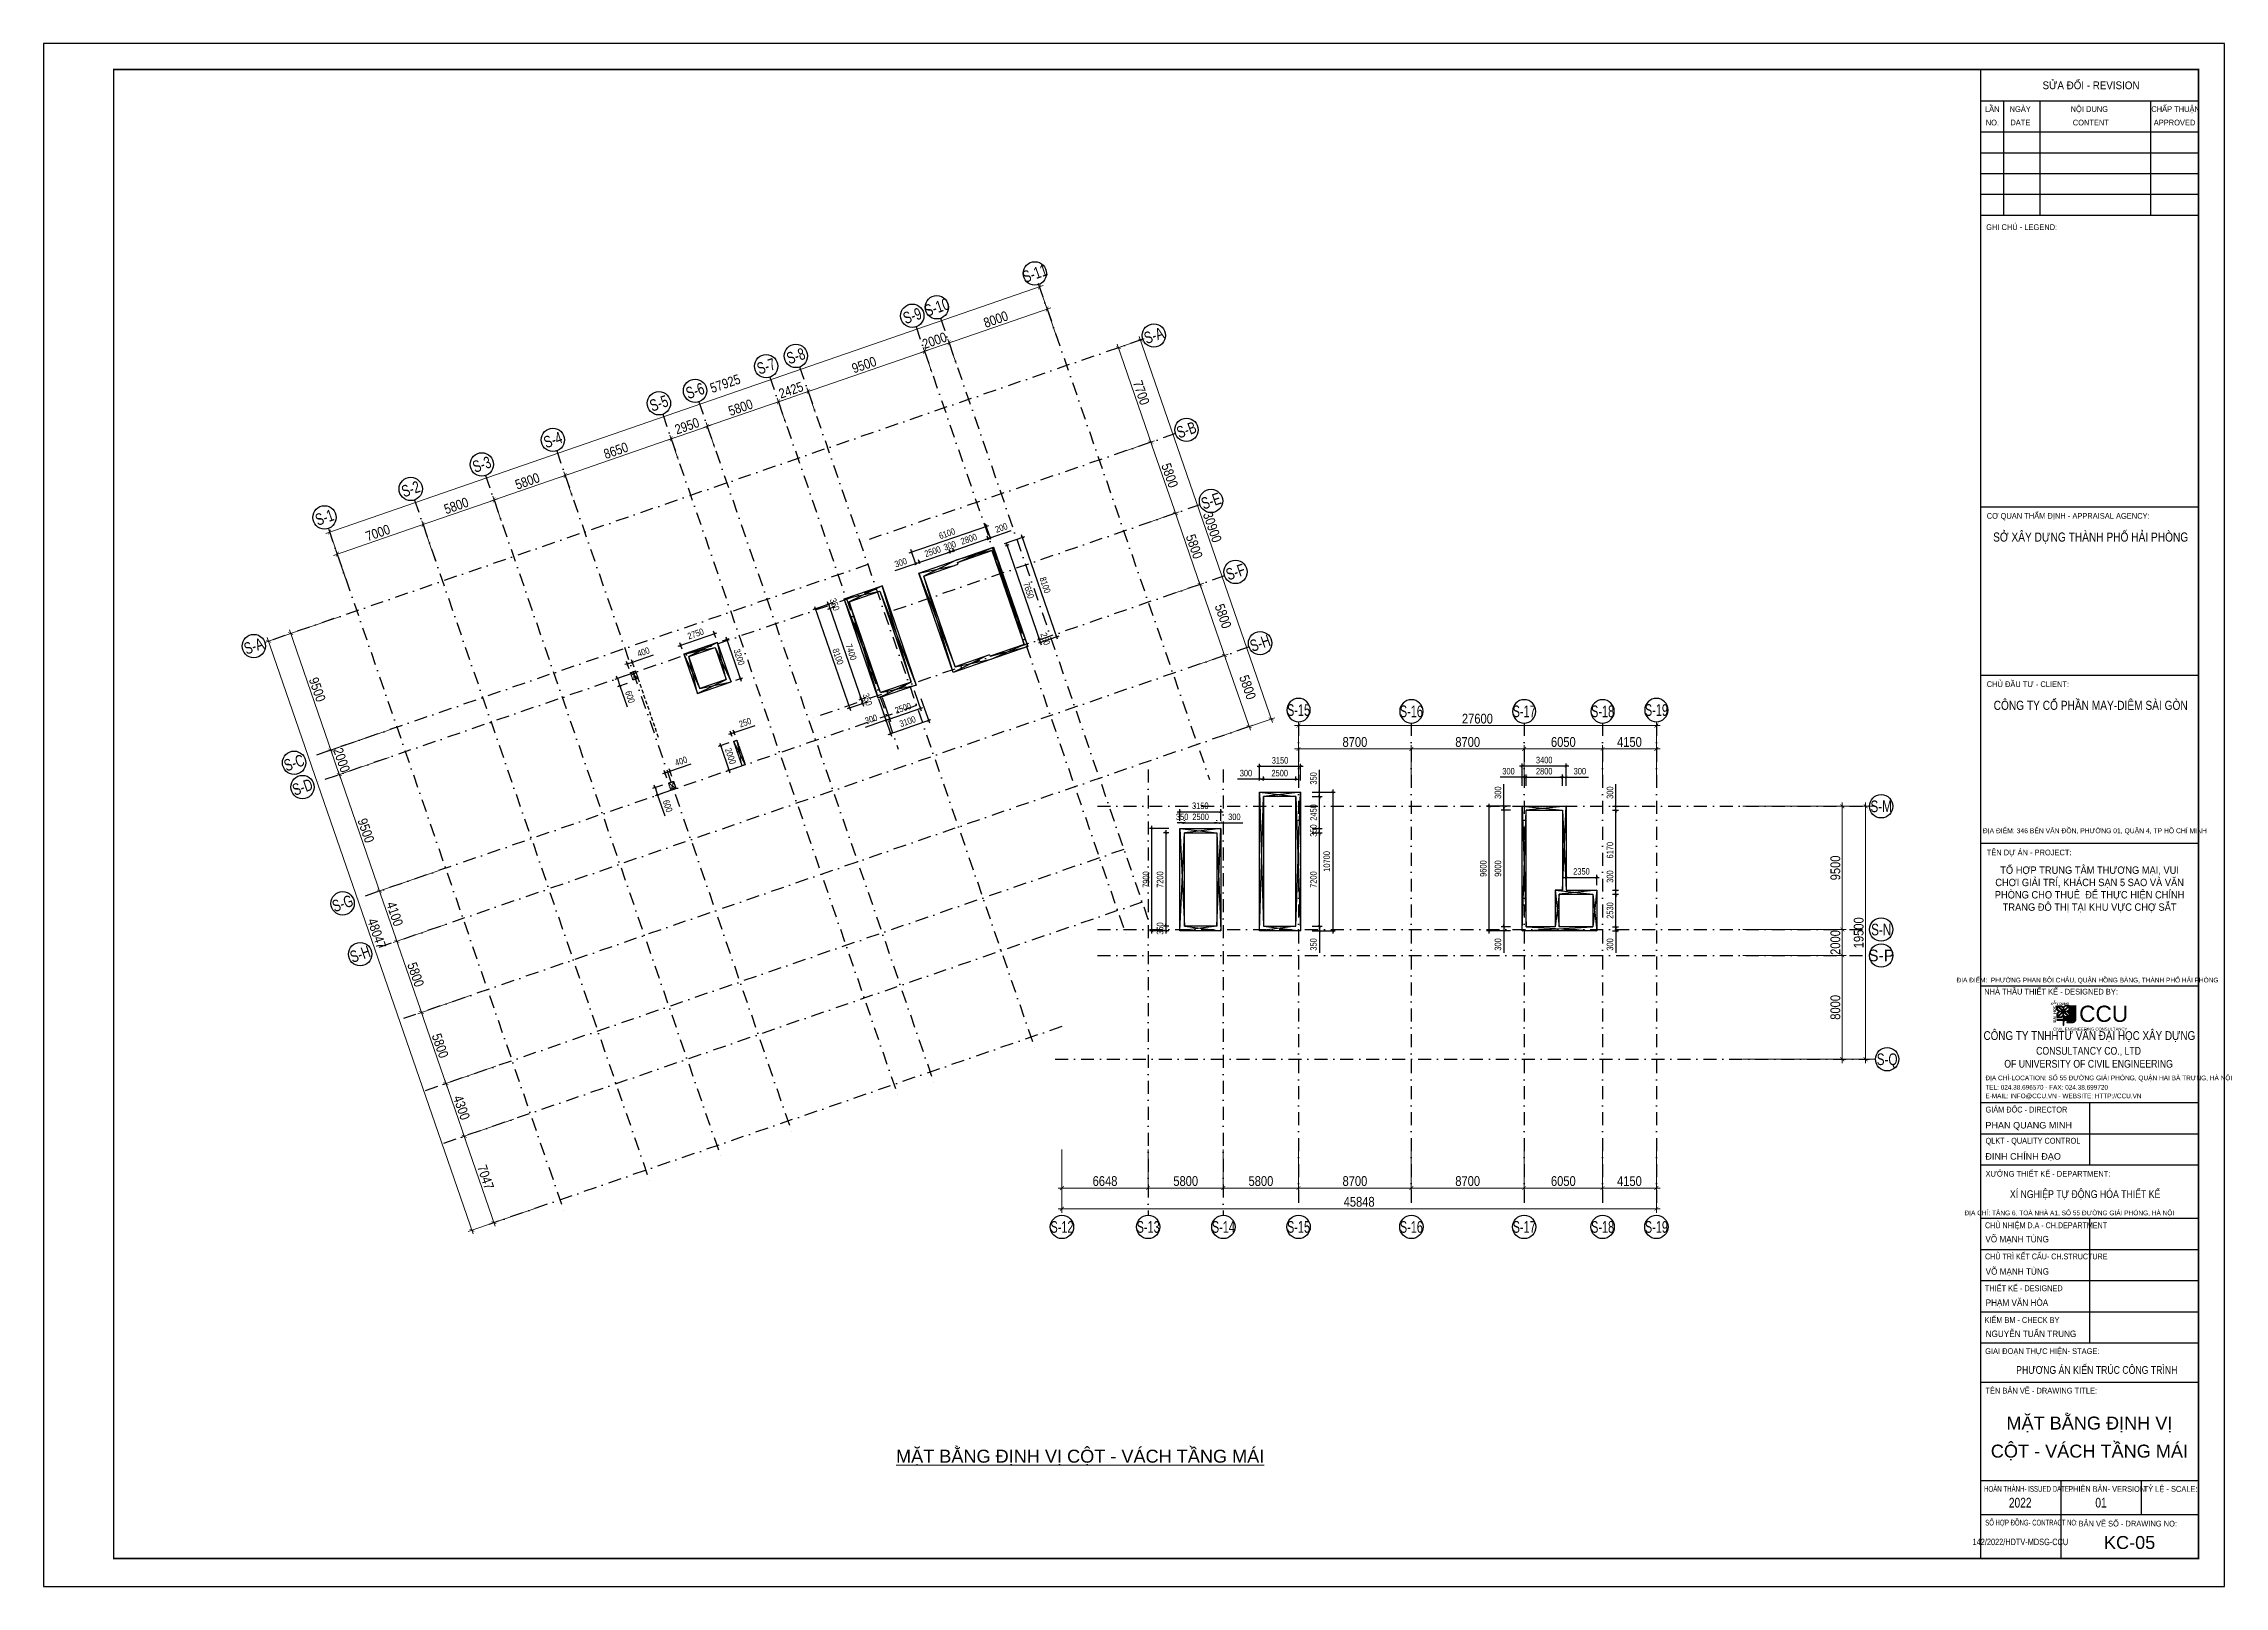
# Model space of a CAD drawing. Header units: millimetres. Extents: x 13965 to 1327256, y -72704 to 46237.
# Drawn here: x 1159056 to 1327256, y -72704 to 46237 of the extents above; entities that cross this region are included whole.
import ezdxf
from ezdxf.enums import TextEntityAlignment as Align

# ---------------------------------------------------------------- set-up
doc = ezdxf.new("R2010")
doc.units = ezdxf.units.MM
doc.header["$MEASUREMENT"] = 0
for name, pattern in [('DASHDOT', [1, 0.5, -0.25, 0, -0.25]), ('DASHED', [4.5, 3, -1.5]), ('ST_MBDV Cot vach 220805$0$HIDDEN', [0.375, 0.25, -0.125])]:
    doc.linetypes.add(name, pattern=pattern)
for name, color, linetype in [('AUDIT_I_220807103235-17', 50, 'Continuous'), ('ccu11-Dim', 8, 'Continuous'), ('ccu11-Khuat', 9, 'DASHED'), ('ccu11-Manh', 8, 'Continuous'), ('ccu11-Thay', 7, 'Continuous'), ('KC2-DIM', 251, 'Continuous'), ('KT-Dim', 8, 'Continuous'), ('KT-Luoi truc South Tower', 8, 'DASHDOT'), ('ST_MBDV Cot vach 220805$0$AUDIT_I_220805193045-1', 50, 'Continuous'), ('ST_MBDV Cot vach 220805$0$AUDIT_I_220805193045-5', 6, 'Continuous'), ('Xref_ST_MBDV Cot vach 30.7.2022|Xref_ST_MBDV Cot vach 30.7.2022|Xref_ST_MBDV Cot vach 30.7.2022|Xref_ST_MBDV Cot vach 30.7.2022|A-GRID-SYM', 50, 'Continuous')]:
    doc.layers.add(name, color=color, linetype=linetype)
for name, color, linetype, lineweight in [('khung', 7, 'Continuous', 60), ('KT-Chu viet', 255, 'Continuous', 20), ('KT-Kich thuoc', 159, 'Continuous', 18), ('KT-Net thay', 7, 'Continuous', 15), ('TEXT', 7, 'Continuous', 5), ('Xref_ST_MBDV Cot vach 30.7.2022|Xref_ST_MBDV Cot vach 30.7.2022|Xref_ST_MBDV Cot vach 30.7.2022|Xref_ST_MBDV Cot vach 30.7.2022|ccu12-Tencaukien', 9, 'Continuous', 15)]:
    doc.layers.add(name, color=color, linetype=linetype, lineweight=lineweight)
doc.styles.add('51KHUNG TEN$0$khung ten A1$1$Standard', font='', dxfattribs={"width": 0.9})
doc.styles.add('Arial', font='arial.ttf', dxfattribs={"width": 0.7})
doc.styles.add('Arial Narrow', font='ARIALN.TTF')
doc.styles.add('HBA-Text', font='GOTHIC.TTF')
doc.styles.add('Khung ten KT A2$0$Khung A2$0$Khung A2$0$khung ten A1$1$Standard', font='')
doc.styles.add('SD-T2-B', font='arialbd.ttf')
doc.styles.add('ST_MBDV Cot vach 220805$0$HBA-Text', font='GOTHIC.TTF')
doc.styles.get('51KHUNG TEN$0$khung ten A1$1$Standard').set_extended_font_data('.VnArialH')
doc.styles.get('Khung ten KT A2$0$Khung A2$0$Khung A2$0$khung ten A1$1$Standard').set_extended_font_data('.VnArialH')
doc.dimstyles.new('ccu12-200', dxfattribs={"dimscale": 200, "dimtxt": 2.5, "dimasz": 1, "dimexe": 1, "dimexo": 2, "dimgap": 1, "dimtad": 1, "dimdec": 0, "dimdsep": 46, "dimtxsty": 'Arial Narrow', "dimblk": 'ARCHTICK', "dimcen": -1, "dimdle": 1, "dimclrd": 256, "dimclre": 256, "dimclrt": 3, "dimadec": 0, "dimazin": 2, "dimtfac": 0.1, "dimtdec": 0, "dimtmove": 0, "dimatfit": 1, "dimldrblk": 'ARCHTICK', "dimfxl": 1, "dimtvp": 0.833333, "dimtolj": 1, "dimtzin": 12, "dimarcsym": 0})
doc.dimstyles.new('CCU_1-300', dxfattribs={"dimscale": 300, "dimtxt": 2.5, "dimasz": 1, "dimexe": 1, "dimexo": 2, "dimgap": 0.5, "dimtad": 1, "dimdec": 0, "dimdsep": 46, "dimtxsty": 'Arial Narrow', "dimblk": 'ARCHTICK', "dimcen": -1, "dimdle": 1, "dimclrd": 256, "dimclre": 256, "dimclrt": 3, "dimadec": 0, "dimazin": 2, "dimtfac": 0.1, "dimtdec": 0, "dimtix": 1, "dimtmove": 2, "dimatfit": 1, "dimfxl": 1, "dimtvp": 0.833333, "dimtolj": 1, "dimtzin": 12, "dimarcsym": 0})

msp = doc.modelspace()

# ---------------------------------------------------------------- texts
at = {"layer": 'ccu11-Dim', "color": 31, "style": 'Arial'}
for s, p in [('MẶT BẰNG ĐỊNH VỊ', (1316846.5, -60114.9)), ('CỘT - VÁCH TẦNG MÁI', (1316846.5, -62276.8)), ('KC-05', (1319944.4, -69322.4))]:
    msp.add_text(s, height=1000, dxfattribs=at).set_placement(p, align=Align.MIDDLE_CENTER)
at = {"layer": 'Xref_ST_MBDV Cot vach 30.7.2022|Xref_ST_MBDV Cot vach 30.7.2022|Xref_ST_MBDV Cot vach 30.7.2022|Xref_ST_MBDV Cot vach 30.7.2022|ccu12-Tencaukien', "color": 31, "style": 'Arial'}
msp.add_text('%%UMẶT BẰNG ĐỊNH VỊ CỘT - VÁCH TẦNG MÁI', height=1000, dxfattribs=at).set_placement((1239003.9, -63167.5, 0.1), align=Align.CENTER)

# ---------------------------------------------------------------- blocks, each defined once
blk = doc.blocks.new('_ArchTick')
at = {"color": 0, "const_width": 0.15}
blk.add_lwpolyline([(-0.5, -0.5), (0.5, 0.5)], dxfattribs=at)
blk = doc.blocks.new('*D1040')
at = {"layer": 'Defpoints', "color": 0, "transparency": 16777216}
for p in [(-45982, 48779), (-41521, 44184), (-44090, 43297, 0)]:
    blk.add_point(p, dxfattribs=at)
at = {"layer": 'KT-Kich thuoc', "lineweight": -2, "transparency": 16777216}
for p, q in [((-45415, 48975), (-43130, 49764)), ((-43511, 49950), (-41423, 43900)), ((-43523, 43493), (-41237, 44282))]:
    blk.add_line(p, q, dxfattribs=at)
at = {"layer": 'KT-Kich thuoc', "lineweight": -2, "transparency": 16777216, "xscale": 300, "yscale": 300, "zscale": 300}
for p, rotation in [((-43414, 49666), 109.0471074798708), ((-41521, 44184), 289.0471074798708)]:
    blk.add_blockref('_ArchTick', p, dxfattribs=dict(at, rotation=rotation))
at = {"layer": 'KT-Kich thuoc', "color": 3, "transparency": 16777216, "insert": (-41963, 47099), "char_height": 750, "attachment_point": 5, "rotation": 289.04711, "style": 'Arial Narrow'}
blk.add_mtext('\\A1;5800', dxfattribs=at)
blk = doc.blocks.new('*D1041')
at = {"layer": 'Defpoints', "color": 0, "transparency": 16777216}
for p in [(-47874, 54262, 0), (-45982, 48779), (-43413, 49666)]:
    blk.add_point(p, dxfattribs=at)
at = {"layer": 'KT-Kich thuoc', "lineweight": -2, "transparency": 16777216}
for p, q in [((-47307, 54458), (-45022, 55247)), ((-45404, 55432), (-43315, 49383)), ((-45415, 48975), (-43129, 49764))]:
    blk.add_line(p, q, dxfattribs=at)
at = {"layer": 'KT-Kich thuoc', "lineweight": -2, "transparency": 16777216, "xscale": 300, "yscale": 300, "zscale": 300}
for p, rotation in [((-45306, 55149), 109.0471074798708), ((-43413, 49666), 289.0471074798708)]:
    blk.add_blockref('_ArchTick', p, dxfattribs=dict(at, rotation=rotation))
at = {"layer": 'KT-Kich thuoc', "color": 3, "transparency": 16777216, "insert": (-43856, 52582), "char_height": 750, "attachment_point": 5, "rotation": 289.04711, "style": 'Arial Narrow'}
blk.add_mtext('\\A1;5800', dxfattribs=at)
blk = doc.blocks.new('*D1042')
at = {"layer": 'Defpoints', "color": 0, "transparency": 16777216}
for p in [(-107244, 41911, 0), (-103322, 33214, 0), (-108556, 31407)]:
    blk.add_point(p, dxfattribs=at)
at = {"layer": 'KT-Kich thuoc', "lineweight": -2, "transparency": 16777216}
for p, q in [((-107811, 41715), (-111940, 40289)), ((-111755, 40671), (-108459, 31124)), ((-103889, 33019), (-108840, 31309))]:
    blk.add_line(p, q, dxfattribs=at)
at = {"layer": 'KT-Kich thuoc', "lineweight": -2, "transparency": 16777216, "xscale": 300, "yscale": 300, "zscale": 300}
for p, rotation in [((-111657, 40387), 109.0471379637702), ((-108556, 31407), 289.0471379637702)]:
    blk.add_blockref('_ArchTick', p, dxfattribs=dict(at, rotation=rotation))
at = {"layer": 'KT-Kich thuoc', "color": 3, "transparency": 16777216, "insert": (-109603, 36071), "char_height": 750, "attachment_point": 5, "rotation": 289.04714, "style": 'Arial Narrow'}
blk.add_mtext('\\A1;9500', dxfattribs=at)
blk = doc.blocks.new('*D1043')
at = {"layer": 'Defpoints', "color": 0, "transparency": 16777216}
for p in [(-103491, 31041, 0), (-99707, 22296), (-104803, 20537)]:
    blk.add_point(p, dxfattribs=at)
at = {"layer": 'KT-Kich thuoc', "lineweight": -2, "transparency": 16777216}
for p, q in [((-104058, 30845), (-108187, 29419)), ((-108002, 29801), (-104706, 20253)), ((-100274, 22101), (-105087, 20439))]:
    blk.add_line(p, q, dxfattribs=at)
at = {"layer": 'KT-Kich thuoc', "lineweight": -2, "transparency": 16777216, "xscale": 300, "yscale": 300, "zscale": 300}
for p, rotation in [((-107904, 29517), 109.0471379637702), ((-104803, 20537), 289.0471379637702)]:
    blk.add_blockref('_ArchTick', p, dxfattribs=dict(at, rotation=rotation))
at = {"layer": 'KT-Kich thuoc', "color": 3, "transparency": 16777216, "insert": (-105850, 25201), "char_height": 750, "attachment_point": 5, "rotation": 289.04714, "style": 'Arial Narrow'}
blk.add_mtext('\\A1;9500', dxfattribs=at)
blk = doc.blocks.new('*D1044')
at = {"layer": 'Defpoints', "color": 0, "transparency": 16777216}
for p in [(-104143, 32931, 0), (-103491, 31041, 0), (-107904, 29517)]:
    blk.add_point(p, dxfattribs=at)
at = {"layer": 'KT-Kich thuoc', "lineweight": -2, "transparency": 16777216}
for p, q in [((-104711, 32735), (-108840, 31310)), ((-108557, 31407), (-108654, 31691)), ((-108557, 31407), (-107904, 29517)), ((-104058, 30845), (-108187, 29419)), ((-107904, 29517), (-107806, 29233))]:
    blk.add_line(p, q, dxfattribs=at)
at = {"layer": 'KT-Kich thuoc', "lineweight": -2, "transparency": 16777216, "xscale": 300, "yscale": 300, "zscale": 300}
for p, rotation in [((-108557, 31407), 289.0471379637702), ((-107904, 29517), 109.0471379637702)]:
    blk.add_blockref('_ArchTick', p, dxfattribs=dict(at, rotation=rotation))
at = {"layer": 'KT-Kich thuoc', "color": 3, "transparency": 16777216, "insert": (-107726, 30636), "char_height": 750, "attachment_point": 5, "rotation": 289.04714, "style": 'Arial Narrow'}
blk.add_mtext('\\A1;2000', dxfattribs=at)
blk = doc.blocks.new('ST_MBDV Cot vach 220805$0$GRID-SYM-flat-103')
at = {"layer": 'ST_MBDV Cot vach 220805$0$AUDIT_I_220805193045-1'}
blk.add_circle((0, 0, 0), 900, dxfattribs=at)
at = {"layer": 'ST_MBDV Cot vach 220805$0$AUDIT_I_220805193045-1', "style": 'ST_MBDV Cot vach 220805$0$HBA-Text'}
blk.add_attdef('GRID', text='', height=900, rotation=19.04714, dxfattribs=at).set_placement((0, 0, 0), align=Align.MIDDLE_CENTER)
blk = doc.blocks.new('*D1045')
at = {"layer": 'Defpoints', "color": 0, "transparency": 16777216}
for p in [(-44089, 43297, 0), (-39628, 38701), (-42197, 37814, 0)]:
    blk.add_point(p, dxfattribs=at)
at = {"layer": 'KT-Kich thuoc', "lineweight": -2, "transparency": 16777216}
for p, q in [((-43522, 43493), (-41237, 44282)), ((-41619, 44467), (-39530, 38418)), ((-41630, 38010), (-39344, 38799))]:
    blk.add_line(p, q, dxfattribs=at)
at = {"layer": 'KT-Kich thuoc', "lineweight": -2, "transparency": 16777216, "xscale": 300, "yscale": 300, "zscale": 300}
for p, rotation in [((-41521, 44184), 109.0471074798708), ((-39628, 38701), 289.0471074798708)]:
    blk.add_blockref('_ArchTick', p, dxfattribs=dict(at, rotation=rotation))
at = {"layer": 'KT-Kich thuoc', "color": 3, "transparency": 16777216, "insert": (-39739, 41731), "char_height": 750, "attachment_point": 5, "rotation": 289.04711, "style": 'Arial Narrow'}
blk.add_mtext('\\A1;5800', dxfattribs=at)
blk = doc.blocks.new('*D1046')
at = {"layer": 'Defpoints', "color": 0, "transparency": 16777216}
for p in [(-42197, 37814, 0), (-40305, 32332, 0), (-37735, 33219)]:
    blk.add_point(p, dxfattribs=at)
at = {"layer": 'KT-Kich thuoc', "lineweight": -2, "transparency": 16777216}
for p, q in [((-41630, 38010), (-39344, 38799)), ((-39726, 38985), (-37637, 32935)), ((-39737, 32528), (-37452, 33317))]:
    blk.add_line(p, q, dxfattribs=at)
at = {"layer": 'KT-Kich thuoc', "lineweight": -2, "transparency": 16777216, "xscale": 300, "yscale": 300, "zscale": 300}
for p, rotation in [((-39628, 38701), 109.0471074798708), ((-37735, 33219), 289.0471074798708)]:
    blk.add_blockref('_ArchTick', p, dxfattribs=dict(at, rotation=rotation))
at = {"layer": 'KT-Kich thuoc', "color": 3, "transparency": 16777216, "insert": (-37846, 36248), "char_height": 750, "attachment_point": 5, "rotation": 289.04711, "style": 'Arial Narrow'}
blk.add_mtext('\\A1;5800', dxfattribs=at)
blk = doc.blocks.new('*D1047')
at = {"layer": 'Defpoints', "color": 0, "transparency": 16777216}
for p in [(-52171, 1204), (-6323, 1204), (-6323, -3959)]:
    blk.add_point(p, dxfattribs=at)
at = {"layer": 'KT-Kich thuoc', "lineweight": -2, "transparency": 16777216}
for p, q in [((-52171, 604), (-52171, -4259)), ((-6323, 604), (-6323, -4259)), ((-52471, -3959), (-6023, -3959))]:
    blk.add_line(p, q, dxfattribs=at)
at = {"layer": 'KT-Kich thuoc', "lineweight": -2, "transparency": 16777216, "xscale": 300, "yscale": 300, "zscale": 300, "rotation": 180}
blk.add_blockref('_ArchTick', (-52171, -3959), dxfattribs=at)
at = {"layer": 'KT-Kich thuoc', "lineweight": -2, "transparency": 16777216, "xscale": 300, "yscale": 300, "zscale": 300}
blk.add_blockref('_ArchTick', (-6323, -3959), dxfattribs=at)
at = {"layer": 'KT-Kich thuoc', "color": 3, "transparency": 16777216, "insert": (-29247, -3426), "char_height": 750, "attachment_point": 5, "style": 'Arial Narrow'}
blk.add_mtext('\\A1;45848', dxfattribs=at)
blk = doc.blocks.new('*D1048')
at = {"layer": 'Defpoints', "color": 0, "transparency": 16777216}
for p in [(-265, 27070), (-265, 7570), (9819, 7570)]:
    blk.add_point(p, dxfattribs=at)
at = {"layer": 'KT-Kich thuoc', "lineweight": -2, "transparency": 16777216}
for p, q in [((335, 27070), (10119, 27070)), ((9819, 27370), (9819, 7270)), ((335, 7570), (10119, 7570))]:
    blk.add_line(p, q, dxfattribs=at)
at = {"layer": 'KT-Kich thuoc', "lineweight": -2, "transparency": 16777216, "xscale": 300, "yscale": 300, "zscale": 300}
for p, rotation in [((9819, 27070), 90), ((9819, 7570), 270)]:
    blk.add_blockref('_ArchTick', p, dxfattribs=dict(at, rotation=rotation))
at = {"layer": 'KT-Kich thuoc', "color": 3, "transparency": 16777216, "insert": (9286, 17320), "char_height": 750, "attachment_point": 5, "rotation": 90, "style": 'Arial Narrow'}
blk.add_mtext('\\A1;19500', dxfattribs=at)
blk = doc.blocks.new('*D1049')
at = {"layer": 'Defpoints', "color": 0, "transparency": 16777216}
for p in [(-52171, 1204), (-45523, 1204, 0), (-45523, -2359)]:
    blk.add_point(p, dxfattribs=at)
at = {"layer": 'KT-Kich thuoc', "lineweight": -2, "transparency": 16777216}
for p, q in [((-52171, 604), (-52171, -2659)), ((-45523, 604), (-45523, -2659)), ((-52471, -2359), (-45223, -2359))]:
    blk.add_line(p, q, dxfattribs=at)
at = {"layer": 'KT-Kich thuoc', "lineweight": -2, "transparency": 16777216, "xscale": 300, "yscale": 300, "zscale": 300, "rotation": 180}
blk.add_blockref('_ArchTick', (-52171, -2359), dxfattribs=at)
at = {"layer": 'KT-Kich thuoc', "lineweight": -2, "transparency": 16777216, "xscale": 300, "yscale": 300, "zscale": 300}
blk.add_blockref('_ArchTick', (-45523, -2359), dxfattribs=at)
at = {"layer": 'KT-Kich thuoc', "color": 3, "transparency": 16777216, "insert": (-48847, -1826), "char_height": 750, "attachment_point": 5, "style": 'Arial Narrow'}
blk.add_mtext('\\A1;6648', dxfattribs=at)
blk = doc.blocks.new('*D1050')
at = {"layer": 'Defpoints', "color": 0, "transparency": 16777216}
for p in [(-110864, 40661, 0), (-91942, -3636), (-97678, -5616)]:
    blk.add_point(p, dxfattribs=at)
at = {"layer": 'KT-Kich thuoc', "lineweight": -2, "transparency": 16777216}
for p, q in [((-111431, 40465), (-113642, 39702)), ((-113456, 40083), (-97581, -5900)), ((-92509, -3831), (-97962, -5714))]:
    blk.add_line(p, q, dxfattribs=at)
at = {"layer": 'KT-Kich thuoc', "lineweight": -2, "transparency": 16777216, "xscale": 300, "yscale": 300, "zscale": 300}
for p, rotation in [((-113358, 39800), 109.0471379637702), ((-97678, -5616), 289.0471379637702)]:
    blk.add_blockref('_ArchTick', p, dxfattribs=dict(at, rotation=rotation))
at = {"layer": 'KT-Kich thuoc', "color": 3, "transparency": 16777216, "insert": (-105015, 17266), "char_height": 750, "attachment_point": 5, "rotation": 289.04714, "style": 'Arial Narrow'}
blk.add_mtext('\\A1;48047', dxfattribs=at)
blk = doc.blocks.new('*D1051')
at = {"layer": 'Defpoints', "color": 0, "transparency": 16777216}
for p in [(-100390, 22061, 0), (-99052, 18185, 0), (-103465, 16661)]:
    blk.add_point(p, dxfattribs=at)
at = {"layer": 'KT-Kich thuoc', "lineweight": -2, "transparency": 16777216}
for p, q in [((-100958, 21865), (-105087, 20439)), ((-104901, 20820), (-103368, 16378)), ((-99620, 17989), (-103749, 16563))]:
    blk.add_line(p, q, dxfattribs=at)
at = {"layer": 'KT-Kich thuoc', "lineweight": -2, "transparency": 16777216, "xscale": 300, "yscale": 300, "zscale": 300}
for p, rotation in [((-104803, 20537), 109.0471379637702), ((-103465, 16661), 289.0471379637702)]:
    blk.add_blockref('_ArchTick', p, dxfattribs=dict(at, rotation=rotation))
at = {"layer": 'KT-Kich thuoc', "color": 3, "transparency": 16777216, "insert": (-103631, 18773), "char_height": 750, "attachment_point": 5, "rotation": 289.04714, "style": 'Arial Narrow'}
blk.add_mtext('\\A1;4100', dxfattribs=at)
blk = doc.blocks.new('*D1052')
at = {"layer": 'Defpoints', "color": 0, "transparency": 16777216}
for p in [(-99052, 18185, 0), (-97162, 12702, 0), (-101573, 11179)]:
    blk.add_point(p, dxfattribs=at)
at = {"layer": 'KT-Kich thuoc', "lineweight": -2, "transparency": 16777216}
for p, q in [((-99620, 17989), (-103749, 16564)), ((-103563, 16945), (-101475, 10896)), ((-97729, 12506), (-101856, 11081))]:
    blk.add_line(p, q, dxfattribs=at)
at = {"layer": 'KT-Kich thuoc', "lineweight": -2, "transparency": 16777216, "xscale": 300, "yscale": 300, "zscale": 300}
for p, rotation in [((-103466, 16662), 109.0471379637702), ((-101573, 11179), 289.0471379637702)]:
    blk.add_blockref('_ArchTick', p, dxfattribs=dict(at, rotation=rotation))
at = {"layer": 'KT-Kich thuoc', "color": 3, "transparency": 16777216, "insert": (-102015, 14094), "char_height": 750, "attachment_point": 5, "rotation": 289.04714, "style": 'Arial Narrow'}
blk.add_mtext('\\A1;5800', dxfattribs=at)
blk = doc.blocks.new('*D1053')
at = {"layer": 'Defpoints', "color": 0, "transparency": 16777216}
for p in [(-97162, 12702, 0), (-95267, 7220, 0), (-99682, 5696)]:
    blk.add_point(p, dxfattribs=at)
at = {"layer": 'KT-Kich thuoc', "lineweight": -2, "transparency": 16777216}
for p, q in [((-97729, 12506), (-101858, 11080)), ((-101673, 11462), (-99584, 5412)), ((-95834, 7024), (-99966, 5598))]:
    blk.add_line(p, q, dxfattribs=at)
at = {"layer": 'KT-Kich thuoc', "lineweight": -2, "transparency": 16777216, "xscale": 300, "yscale": 300, "zscale": 300}
for p, rotation in [((-101575, 11178), 109.0471379637702), ((-99682, 5696), 289.0471379637702)]:
    blk.add_blockref('_ArchTick', p, dxfattribs=dict(at, rotation=rotation))
at = {"layer": 'KT-Kich thuoc', "color": 3, "transparency": 16777216, "insert": (-100125, 8611), "char_height": 750, "attachment_point": 5, "rotation": 289.04714, "style": 'Arial Narrow'}
blk.add_mtext('\\A1;5800', dxfattribs=at)
blk = doc.blocks.new('*D1054')
at = {"layer": 'Defpoints', "color": 0, "transparency": 16777216}
for p in [(-95267, 7220, 0), (-93864, 3156, 0), (-98277, 1632)]:
    blk.add_point(p, dxfattribs=at)
at = {"layer": 'KT-Kich thuoc', "lineweight": -2, "transparency": 16777216}
for p, q in [((-95834, 7024), (-99963, 5599)), ((-99778, 5980), (-98179, 1348)), ((-94431, 2960), (-98560, 1534))]:
    blk.add_line(p, q, dxfattribs=at)
at = {"layer": 'KT-Kich thuoc', "lineweight": -2, "transparency": 16777216, "xscale": 300, "yscale": 300, "zscale": 300}
for p, rotation in [((-99680, 5697), 109.0471379637702), ((-98277, 1632), 289.0471379637702)]:
    blk.add_blockref('_ArchTick', p, dxfattribs=dict(at, rotation=rotation))
at = {"layer": 'KT-Kich thuoc', "color": 3, "transparency": 16777216, "insert": (-98475, 3838), "char_height": 750, "attachment_point": 5, "rotation": 289.04714, "style": 'Arial Narrow'}
blk.add_mtext('\\A1;4300', dxfattribs=at)
blk = doc.blocks.new('*D1055')
at = {"layer": 'Defpoints', "color": 0, "transparency": 16777216}
for p in [(-93864, 3156, 0), (-95977, -5029), (-91564, -3505, 0)]:
    blk.add_point(p, dxfattribs=at)
at = {"layer": 'KT-Kich thuoc', "lineweight": -2, "transparency": 16777216}
for p, q in [((-94431, 2960), (-98560, 1534)), ((-98375, 1916), (-95879, -5312)), ((-92131, -3701), (-96261, -5127))]:
    blk.add_line(p, q, dxfattribs=at)
at = {"layer": 'KT-Kich thuoc', "lineweight": -2, "transparency": 16777216, "xscale": 300, "yscale": 300, "zscale": 300}
for p, rotation in [((-98277, 1632), 109.0471379637702), ((-95977, -5029), 289.0471379637702)]:
    blk.add_blockref('_ArchTick', p, dxfattribs=dict(at, rotation=rotation))
at = {"layer": 'KT-Kich thuoc', "color": 3, "transparency": 16777216, "insert": (-96623, -1524), "char_height": 750, "attachment_point": 5, "rotation": 289.04714, "style": 'Arial Narrow'}
blk.add_mtext('\\A1;7047', dxfattribs=at)
blk = doc.blocks.new('*D1056')
at = {"layer": 'Defpoints', "color": 0, "transparency": 16777216}
for p in [(-52359, 62652), (-108654, 48212), (-107112, 43748, 0)]:
    blk.add_point(p, dxfattribs=at)
at = {"layer": 'KT-Kich thuoc', "lineweight": -2, "transparency": 16777216}
for p, q in [((-52555, 63219), (-53998, 67400)), ((-53617, 67214), (-108937, 48114)), ((-107308, 44315), (-108751, 48496))]:
    blk.add_line(p, q, dxfattribs=at)
at = {"layer": 'KT-Kich thuoc', "lineweight": -2, "transparency": 16777216, "xscale": 300, "yscale": 300, "zscale": 300}
for p, rotation in [((-53900, 67116), 19.04771637789532), ((-108654, 48212), 199.0477163778953)]:
    blk.add_blockref('_ArchTick', p, dxfattribs=dict(at, rotation=rotation))
at = {"layer": 'KT-Kich thuoc', "color": 3, "transparency": 16777216, "insert": (-78140, 59662), "char_height": 750, "attachment_point": 5, "rotation": 19.04772, "style": 'Arial Narrow'}
blk.add_mtext('\\A1;57925', dxfattribs=at)
blk = doc.blocks.new('*D1057')
at = {"layer": 'Defpoints', "color": 0, "transparency": 16777216}
for p in [(-101450, 48795), (-100280, 45407), (-106897, 43123)]:
    blk.add_point(p, dxfattribs=at)
at = {"layer": 'KT-Kich thuoc', "lineweight": -2, "transparency": 16777216}
for p, q in [((-108350, 46413), (-101166, 48893)), ((-100476, 45974), (-101548, 49079)), ((-107092, 43690), (-108164, 46794))]:
    blk.add_line(p, q, dxfattribs=at)
for p, xscale, yscale, zscale, rotation in [((-101450, 48795), 300, 300, 300, 19.04713796427213), ((-108066, 46511), 300.0000000000001, 300.0000000000001, 300.0000000000001, 199.0471379642721)]:
    blk.add_blockref('_ArchTick', p, dxfattribs=dict(at, xscale=xscale, yscale=yscale, zscale=zscale, rotation=rotation))
at = {"layer": 'KT-Kich thuoc', "color": 3, "transparency": 16777216, "insert": (-104932, 48157), "char_height": 750, "attachment_point": 5, "rotation": 19.04714, "style": 'Arial Narrow'}
blk.add_mtext('\\A1;7000', dxfattribs=at)
blk = doc.blocks.new('*D1058')
at = {"layer": 'Defpoints', "color": 0, "transparency": 16777216}
for p in [(-95967, 50688), (-95220, 48523), (-100280, 45407)]:
    blk.add_point(p, dxfattribs=at)
at = {"layer": 'KT-Kich thuoc', "lineweight": -2, "transparency": 16777216}
for p, q in [((-101733, 48697), (-95684, 50786)), ((-95415, 49090), (-96065, 50972)), ((-100476, 45974), (-101548, 49079))]:
    blk.add_line(p, q, dxfattribs=at)
for p, xscale, yscale, zscale, rotation in [((-95967, 50688), 300, 300, 300, 19.04713796427213), ((-101450, 48795), 300.0000000000001, 300.0000000000001, 300.0000000000001, 199.0471379642721)]:
    blk.add_blockref('_ArchTick', p, dxfattribs=dict(at, xscale=xscale, yscale=yscale, zscale=zscale, rotation=rotation))
at = {"layer": 'KT-Kich thuoc', "color": 3, "transparency": 16777216, "insert": (-98882, 50245), "char_height": 750, "attachment_point": 5, "rotation": 19.04714, "style": 'Arial Narrow'}
blk.add_mtext('\\A1;5800', dxfattribs=at)
blk = doc.blocks.new('*D1059')
at = {"layer": 'Defpoints', "color": 0, "transparency": 16777216}
for p in [(-90485, 52581), (-89737, 50415), (-95220, 48523)]:
    blk.add_point(p, dxfattribs=at)
at = {"layer": 'KT-Kich thuoc', "lineweight": -2, "transparency": 16777216}
for p, q in [((-96251, 50590), (-90201, 52679)), ((-89933, 50983), (-90583, 52864)), ((-95415, 49090), (-96065, 50972))]:
    blk.add_line(p, q, dxfattribs=at)
for p, xscale, yscale, zscale, rotation in [((-90485, 52581), 300, 300, 300, 19.04713796427213), ((-95967, 50688), 300.0000000000001, 300.0000000000001, 300.0000000000001, 199.0471379642721)]:
    blk.add_blockref('_ArchTick', p, dxfattribs=dict(at, xscale=xscale, yscale=yscale, zscale=zscale, rotation=rotation))
at = {"layer": 'KT-Kich thuoc', "color": 3, "transparency": 16777216, "insert": (-93400, 52138), "char_height": 750, "attachment_point": 5, "rotation": 19.04714, "style": 'Arial Narrow'}
blk.add_mtext('\\A1;5800', dxfattribs=at)
blk = doc.blocks.new('*D1060')
at = {"layer": 'Defpoints', "color": 0, "transparency": 16777216}
for p in [(-82308, 55404), (-81561, 53238), (-89737, 50415)]:
    blk.add_point(p, dxfattribs=at)
at = {"layer": 'KT-Kich thuoc', "lineweight": -2, "transparency": 16777216}
for p, q in [((-81757, 53805), (-82406, 55687)), ((-90768, 52483), (-82025, 55502)), ((-89933, 50983), (-90583, 52864))]:
    blk.add_line(p, q, dxfattribs=at)
for p, xscale, yscale, zscale, rotation in [((-82308, 55404), 300, 300, 300, 19.04713796427213), ((-90485, 52581), 300.0000000000001, 300.0000000000001, 300.0000000000001, 199.0471379642721)]:
    blk.add_blockref('_ArchTick', p, dxfattribs=dict(at, xscale=xscale, yscale=yscale, zscale=zscale, rotation=rotation))
at = {"layer": 'KT-Kich thuoc', "color": 3, "transparency": 16777216, "insert": (-86570, 54496), "char_height": 750, "attachment_point": 5, "rotation": 19.04714, "style": 'Arial Narrow'}
blk.add_mtext('\\A1;8650', dxfattribs=at)
blk = doc.blocks.new('*D1061')
at = {"layer": 'Defpoints', "color": 0, "transparency": 16777216}
for p in [(-79520, 56366), (-78772, 54201), (-81561, 53238)]:
    blk.add_point(p, dxfattribs=at)
at = {"layer": 'KT-Kich thuoc', "lineweight": -2, "transparency": 16777216}
for p, q in [((-82592, 55306), (-79236, 56464)), ((-81757, 53805), (-82406, 55687)), ((-78968, 54768), (-79618, 56650))]:
    blk.add_line(p, q, dxfattribs=at)
for p, xscale, yscale, zscale, rotation in [((-82308, 55404), 300.0000000000001, 300.0000000000001, 300.0000000000001, 199.0471379642721), ((-79520, 56366), 300, 300, 300, 19.04713796427213)]:
    blk.add_blockref('_ArchTick', p, dxfattribs=dict(at, xscale=xscale, yscale=yscale, zscale=zscale, rotation=rotation))
at = {"layer": 'KT-Kich thuoc', "color": 3, "transparency": 16777216, "insert": (-81088, 56389), "char_height": 750, "attachment_point": 5, "rotation": 19.04714, "style": 'Arial Narrow'}
blk.add_mtext('\\A1;2950', dxfattribs=at)
blk = doc.blocks.new('*D1062')
at = {"layer": 'Defpoints', "color": 0, "transparency": 16777216}
for p in [(-74037, 58259), (-73290, 56094), (-78772, 54201)]:
    blk.add_point(p, dxfattribs=at)
at = {"layer": 'KT-Kich thuoc', "lineweight": -2, "transparency": 16777216}
for p, q in [((-79803, 56269), (-73754, 58357)), ((-73486, 56661), (-74135, 58543)), ((-78968, 54768), (-79618, 56650))]:
    blk.add_line(p, q, dxfattribs=at)
for p, xscale, yscale, zscale, rotation in [((-74037, 58259), 300, 300, 300, 19.04713796427213), ((-79520, 56366), 300.0000000000001, 300.0000000000001, 300.0000000000001, 199.0471379642721)]:
    blk.add_blockref('_ArchTick', p, dxfattribs=dict(at, xscale=xscale, yscale=yscale, zscale=zscale, rotation=rotation))
at = {"layer": 'KT-Kich thuoc', "color": 3, "transparency": 16777216, "insert": (-76953, 57817), "char_height": 750, "attachment_point": 5, "rotation": 19.04714, "style": 'Arial Narrow'}
blk.add_mtext('\\A1;5800', dxfattribs=at)
blk = doc.blocks.new('*D1063')
at = {"layer": 'Defpoints', "color": 0, "transparency": 16777216}
for p in [(-71745, 59051), (-73290, 56094), (-70998, 56885)]:
    blk.add_point(p, dxfattribs=at)
at = {"layer": 'KT-Kich thuoc', "lineweight": -2, "transparency": 16777216}
for p, q in [((-74321, 58161), (-71462, 59149)), ((-71193, 57452), (-71843, 59334)), ((-73486, 56661), (-74135, 58543))]:
    blk.add_line(p, q, dxfattribs=at)
for p, xscale, yscale, zscale, rotation in [((-71745, 59051), 300, 300, 300, 19.04713796427213), ((-74037, 58259), 300.0000000000001, 300.0000000000001, 300.0000000000001, 199.0471379642721)]:
    blk.add_blockref('_ArchTick', p, dxfattribs=dict(at, xscale=xscale, yscale=yscale, zscale=zscale, rotation=rotation))
at = {"layer": 'KT-Kich thuoc', "color": 3, "transparency": 16777216, "insert": (-73065, 59159), "char_height": 750, "attachment_point": 5, "rotation": 19.04714, "style": 'Arial Narrow'}
blk.add_mtext('\\A1;2425', dxfattribs=at)
blk = doc.blocks.new('*D1064')
at = {"layer": 'Defpoints', "color": 0, "transparency": 16777216}
for p in [(-62765, 62151), (-62018, 59985), (-70998, 56885)]:
    blk.add_point(p, dxfattribs=at)
at = {"layer": 'KT-Kich thuoc', "lineweight": -2, "transparency": 16777216}
for p, q in [((-72029, 58953), (-62482, 62249)), ((-62214, 60553), (-62863, 62435)), ((-71193, 57452), (-71843, 59334))]:
    blk.add_line(p, q, dxfattribs=at)
for p, xscale, yscale, zscale, rotation in [((-62765, 62151), 300, 300, 300, 19.04713796427213), ((-71745, 59051), 300.0000000000001, 300.0000000000001, 300.0000000000001, 199.0471379642721)]:
    blk.add_blockref('_ArchTick', p, dxfattribs=dict(at, xscale=xscale, yscale=yscale, zscale=zscale, rotation=rotation))
at = {"layer": 'KT-Kich thuoc', "color": 3, "transparency": 16777216, "insert": (-67429, 61105), "char_height": 750, "attachment_point": 5, "rotation": 19.04714, "style": 'Arial Narrow'}
blk.add_mtext('\\A1;9500', dxfattribs=at)
blk = doc.blocks.new('*D1065')
at = {"layer": 'Defpoints', "color": 0, "transparency": 16777216}
for p in [(-60875, 62804), (-60127, 60638), (-62018, 59985)]:
    blk.add_point(p, dxfattribs=at)
at = {"layer": 'KT-Kich thuoc', "lineweight": -2, "transparency": 16777216}
for p, q in [((-62214, 60553), (-62863, 62435)), ((-62765, 62151), (-60875, 62804)), ((-60323, 61205), (-60973, 63087)), ((-60875, 62804), (-60591, 62902)), ((-62765, 62151), (-63049, 62053))]:
    blk.add_line(p, q, dxfattribs=at)
for p, xscale, yscale, zscale, rotation in [((-62765, 62151), 300, 300, 300, 19.04713796427217), ((-60875, 62804), 300.0000000000001, 300.0000000000001, 300.0000000000001, 199.0471379642721)]:
    blk.add_blockref('_ArchTick', p, dxfattribs=dict(at, xscale=xscale, yscale=yscale, zscale=zscale, rotation=rotation))
at = {"layer": 'KT-Kich thuoc', "color": 3, "transparency": 16777216, "insert": (-61994, 62981), "char_height": 750, "attachment_point": 5, "rotation": 19.04714, "style": 'Arial Narrow'}
blk.add_mtext('\\A1;2000', dxfattribs=at)
blk = doc.blocks.new('*D1066')
at = {"layer": 'Defpoints', "color": 0, "transparency": 16777216}
for p in [(-53313, 65414), (-52565, 63249), (-60127, 60638)]:
    blk.add_point(p, dxfattribs=at)
at = {"layer": 'KT-Kich thuoc', "lineweight": -2, "transparency": 16777216}
for p, q in [((-52761, 63816), (-53411, 65698)), ((-61158, 62706), (-53029, 65512)), ((-60323, 61205), (-60973, 63087))]:
    blk.add_line(p, q, dxfattribs=at)
for p, xscale, yscale, zscale, rotation in [((-53313, 65414), 300, 300, 300, 19.04713796427213), ((-60875, 62804), 300.0000000000001, 300.0000000000001, 300.0000000000001, 199.0471379642721)]:
    blk.add_blockref('_ArchTick', p, dxfattribs=dict(at, xscale=xscale, yscale=yscale, zscale=zscale, rotation=rotation))
at = {"layer": 'KT-Kich thuoc', "color": 3, "transparency": 16777216, "insert": (-57268, 64613), "char_height": 750, "attachment_point": 5, "rotation": 19.04714, "style": 'Arial Narrow'}
blk.add_mtext('\\A1;8000', dxfattribs=at)
blk = doc.blocks.new('*D1067')
at = {"layer": 'Defpoints', "color": 0, "transparency": 16777216}
for p in [(-48876, 62062, 0), (-36033, 33807), (-38792, 32854, 0)]:
    blk.add_point(p, dxfattribs=at)
at = {"layer": 'KT-Kich thuoc', "lineweight": -2, "transparency": 16777216}
for p, q in [((-48308, 62258), (-45834, 63113)), ((-46215, 63298), (-35935, 33523)), ((-38225, 33050), (-35749, 33904))]:
    blk.add_line(p, q, dxfattribs=at)
at = {"layer": 'KT-Kich thuoc', "lineweight": -2, "transparency": 16777216, "xscale": 300, "yscale": 300, "zscale": 300}
for p, rotation in [((-46117, 63015), 109.0471074798708), ((-36033, 33807), 289.0471074798708)]:
    blk.add_blockref('_ArchTick', p, dxfattribs=dict(at, rotation=rotation))
at = {"layer": 'KT-Kich thuoc', "color": 3, "transparency": 16777216, "insert": (-40571, 48585), "char_height": 750, "attachment_point": 5, "rotation": 289.04711, "style": 'Arial Narrow'}
blk.add_mtext('\\A1;30900', dxfattribs=at)
blk = doc.blocks.new('*D1068')
at = {"layer": 'Defpoints', "color": 0, "transparency": 16777216}
for p in [(-47819, 62427), (-48876, 62062), (-47874, 54262)]:
    blk.add_point(p, dxfattribs=at)
at = {"layer": 'KT-Kich thuoc', "lineweight": -2, "transparency": 16777216}
for p, q in [((-48308, 62258), (-47535, 62525)), ((-45208, 54865), (-47916, 62711)), ((-47307, 54458), (-45022, 55247))]:
    blk.add_line(p, q, dxfattribs=at)
at = {"layer": 'KT-Kich thuoc', "lineweight": -2, "transparency": 16777216, "xscale": 300, "yscale": 300, "zscale": 300}
for p, rotation in [((-47819, 62427), 109.0471074798708), ((-45306, 55149), 289.0471074798708)]:
    blk.add_blockref('_ArchTick', p, dxfattribs=dict(at, rotation=rotation))
at = {"layer": 'KT-Kich thuoc', "color": 3, "transparency": 16777216, "insert": (-46058, 58962), "char_height": 750, "attachment_point": 5, "rotation": 289.04711, "style": 'Arial Narrow'}
blk.add_mtext('\\A1;7700', dxfattribs=at)
blk = doc.blocks.new('*D1069')
at = {"layer": 'Defpoints', "color": 0, "transparency": 16777216}
for p in [(-25223, 31492), (-33923, 28684, 0), (-25223, 28649, 0)]:
    blk.add_point(p, dxfattribs=at)
at = {"layer": 'KT-Kich thuoc', "lineweight": -2, "transparency": 16777216}
for p, q in [((-34223, 31492), (-24923, 31492)), ((-33923, 29284), (-33923, 31792)), ((-25223, 29249), (-25223, 31792))]:
    blk.add_line(p, q, dxfattribs=at)
at = {"layer": 'KT-Kich thuoc', "lineweight": -2, "transparency": 16777216, "xscale": 300, "yscale": 300, "zscale": 300, "rotation": 180}
blk.add_blockref('_ArchTick', (-33923, 31492), dxfattribs=at)
at = {"layer": 'KT-Kich thuoc', "lineweight": -2, "transparency": 16777216, "xscale": 300, "yscale": 300, "zscale": 300}
blk.add_blockref('_ArchTick', (-25223, 31492), dxfattribs=at)
at = {"layer": 'KT-Kich thuoc', "color": 3, "transparency": 16777216, "insert": (-29573, 32025), "char_height": 750, "attachment_point": 5, "style": 'Arial Narrow'}
blk.add_mtext('\\A1;8700', dxfattribs=at)
blk = doc.blocks.new('*D1070')
at = {"layer": 'Defpoints', "color": 0, "transparency": 16777216}
for p in [(-16523, 31492), (-25223, 28649, 0), (-16523, 28791, 0)]:
    blk.add_point(p, dxfattribs=at)
at = {"layer": 'KT-Kich thuoc', "lineweight": -2, "transparency": 16777216}
for p, q in [((-25523, 31492), (-16223, 31492)), ((-25223, 29249), (-25223, 31792)), ((-16523, 29391), (-16523, 31792))]:
    blk.add_line(p, q, dxfattribs=at)
at = {"layer": 'KT-Kich thuoc', "lineweight": -2, "transparency": 16777216, "xscale": 300, "yscale": 300, "zscale": 300, "rotation": 180}
blk.add_blockref('_ArchTick', (-25223, 31492), dxfattribs=at)
at = {"layer": 'KT-Kich thuoc', "lineweight": -2, "transparency": 16777216, "xscale": 300, "yscale": 300, "zscale": 300}
blk.add_blockref('_ArchTick', (-16523, 31492), dxfattribs=at)
at = {"layer": 'KT-Kich thuoc', "color": 3, "transparency": 16777216, "insert": (-20873, 32025), "char_height": 750, "attachment_point": 5, "style": 'Arial Narrow'}
blk.add_mtext('\\A1;8700', dxfattribs=at)
blk = doc.blocks.new('*D1071')
at = {"layer": 'Defpoints', "color": 0, "transparency": 16777216}
for p in [(-10473, 31492), (-16523, 28791), (-10473, 28921, 0)]:
    blk.add_point(p, dxfattribs=at)
at = {"layer": 'KT-Kich thuoc', "lineweight": -2, "transparency": 16777216}
for p, q in [((-16823, 31492), (-10173, 31492)), ((-16523, 29391), (-16523, 31792)), ((-10473, 29521), (-10473, 31792))]:
    blk.add_line(p, q, dxfattribs=at)
at = {"layer": 'KT-Kich thuoc', "lineweight": -2, "transparency": 16777216, "xscale": 300, "yscale": 300, "zscale": 300, "rotation": 180}
blk.add_blockref('_ArchTick', (-16523, 31492), dxfattribs=at)
at = {"layer": 'KT-Kich thuoc', "lineweight": -2, "transparency": 16777216, "xscale": 300, "yscale": 300, "zscale": 300}
blk.add_blockref('_ArchTick', (-10473, 31492), dxfattribs=at)
at = {"layer": 'KT-Kich thuoc', "color": 3, "transparency": 16777216, "insert": (-13498, 32025), "char_height": 750, "attachment_point": 5, "style": 'Arial Narrow'}
blk.add_mtext('\\A1;6050', dxfattribs=at)
blk = doc.blocks.new('*D1072')
at = {"layer": 'Defpoints', "color": 0, "transparency": 16777216}
for p in [(-6323, 31492), (-10473, 28921, 0), (-6323, 29040)]:
    blk.add_point(p, dxfattribs=at)
at = {"layer": 'KT-Kich thuoc', "lineweight": -2, "transparency": 16777216}
for p, q in [((-10773, 31492), (-6023, 31492)), ((-10473, 29521), (-10473, 31792)), ((-6323, 29640), (-6323, 31792))]:
    blk.add_line(p, q, dxfattribs=at)
at = {"layer": 'KT-Kich thuoc', "lineweight": -2, "transparency": 16777216, "xscale": 300, "yscale": 300, "zscale": 300, "rotation": 180}
blk.add_blockref('_ArchTick', (-10473, 31492), dxfattribs=at)
at = {"layer": 'KT-Kich thuoc', "lineweight": -2, "transparency": 16777216, "xscale": 300, "yscale": 300, "zscale": 300}
blk.add_blockref('_ArchTick', (-6323, 31492), dxfattribs=at)
at = {"layer": 'KT-Kich thuoc', "color": 3, "transparency": 16777216, "insert": (-8398, 32025), "char_height": 750, "attachment_point": 5, "style": 'Arial Narrow'}
blk.add_mtext('\\A1;4150', dxfattribs=at)
blk = doc.blocks.new('*D1073')
at = {"layer": 'Defpoints', "color": 0, "transparency": 16777216}
for p in [(-6323, 33292), (-33923, 28921), (-6323, 28921)]:
    blk.add_point(p, dxfattribs=at)
at = {"layer": 'KT-Kich thuoc', "lineweight": -2, "transparency": 16777216}
for p, q in [((-34223, 33292), (-6023, 33292)), ((-33923, 29521), (-33923, 33592)), ((-6323, 29521), (-6323, 33592))]:
    blk.add_line(p, q, dxfattribs=at)
at = {"layer": 'KT-Kich thuoc', "lineweight": -2, "transparency": 16777216, "xscale": 300, "yscale": 300, "zscale": 300, "rotation": 180}
blk.add_blockref('_ArchTick', (-33923, 33292), dxfattribs=at)
at = {"layer": 'KT-Kich thuoc', "lineweight": -2, "transparency": 16777216, "xscale": 300, "yscale": 300, "zscale": 300}
blk.add_blockref('_ArchTick', (-6323, 33292), dxfattribs=at)
at = {"layer": 'KT-Kich thuoc', "color": 3, "transparency": 16777216, "insert": (-20123, 33825), "char_height": 750, "attachment_point": 5, "style": 'Arial Narrow'}
blk.add_mtext('\\A1;27600', dxfattribs=at)
blk = doc.blocks.new('*D1074')
at = {"layer": 'Defpoints', "color": 0, "transparency": 16777216}
for p in [(-45523, 1204, 0), (-39723, 1204), (-39723, -2359)]:
    blk.add_point(p, dxfattribs=at)
at = {"layer": 'KT-Kich thuoc', "lineweight": -2, "transparency": 16777216}
for p, q in [((-45523, 604), (-45523, -2659)), ((-39723, 604), (-39723, -2659)), ((-45823, -2359), (-39423, -2359))]:
    blk.add_line(p, q, dxfattribs=at)
at = {"layer": 'KT-Kich thuoc', "lineweight": -2, "transparency": 16777216, "xscale": 300, "yscale": 300, "zscale": 300, "rotation": 180}
blk.add_blockref('_ArchTick', (-45523, -2359), dxfattribs=at)
at = {"layer": 'KT-Kich thuoc', "lineweight": -2, "transparency": 16777216, "xscale": 300, "yscale": 300, "zscale": 300}
blk.add_blockref('_ArchTick', (-39723, -2359), dxfattribs=at)
at = {"layer": 'KT-Kich thuoc', "color": 3, "transparency": 16777216, "insert": (-42623, -1826), "char_height": 750, "attachment_point": 5, "style": 'Arial Narrow'}
blk.add_mtext('\\A1;5800', dxfattribs=at)
blk = doc.blocks.new('*D1075')
at = {"layer": 'Defpoints', "color": 0, "transparency": 16777216}
for p in [(-39723, 1204), (-33923, 1204), (-33923, -2359)]:
    blk.add_point(p, dxfattribs=at)
at = {"layer": 'KT-Kich thuoc', "lineweight": -2, "transparency": 16777216}
for p, q in [((-39723, 604), (-39723, -2659)), ((-33923, 604), (-33923, -2659)), ((-40023, -2359), (-33623, -2359))]:
    blk.add_line(p, q, dxfattribs=at)
at = {"layer": 'KT-Kich thuoc', "lineweight": -2, "transparency": 16777216, "xscale": 300, "yscale": 300, "zscale": 300, "rotation": 180}
blk.add_blockref('_ArchTick', (-39723, -2359), dxfattribs=at)
at = {"layer": 'KT-Kich thuoc', "lineweight": -2, "transparency": 16777216, "xscale": 300, "yscale": 300, "zscale": 300}
blk.add_blockref('_ArchTick', (-33923, -2359), dxfattribs=at)
at = {"layer": 'KT-Kich thuoc', "color": 3, "transparency": 16777216, "insert": (-36823, -1826), "char_height": 750, "attachment_point": 5, "style": 'Arial Narrow'}
blk.add_mtext('\\A1;5800', dxfattribs=at)
blk = doc.blocks.new('*D1076')
at = {"layer": 'Defpoints', "color": 0, "transparency": 16777216}
for p in [(-33923, 1204), (-25223, 1204), (-25223, -2359)]:
    blk.add_point(p, dxfattribs=at)
at = {"layer": 'KT-Kich thuoc', "lineweight": -2, "transparency": 16777216}
for p, q in [((-33923, 604), (-33923, -2659)), ((-25223, 604), (-25223, -2659)), ((-34223, -2359), (-24923, -2359))]:
    blk.add_line(p, q, dxfattribs=at)
at = {"layer": 'KT-Kich thuoc', "lineweight": -2, "transparency": 16777216, "xscale": 300, "yscale": 300, "zscale": 300, "rotation": 180}
blk.add_blockref('_ArchTick', (-33923, -2359), dxfattribs=at)
at = {"layer": 'KT-Kich thuoc', "lineweight": -2, "transparency": 16777216, "xscale": 300, "yscale": 300, "zscale": 300}
blk.add_blockref('_ArchTick', (-25223, -2359), dxfattribs=at)
at = {"layer": 'KT-Kich thuoc', "color": 3, "transparency": 16777216, "insert": (-29573, -1826), "char_height": 750, "attachment_point": 5, "style": 'Arial Narrow'}
blk.add_mtext('\\A1;8700', dxfattribs=at)
blk = doc.blocks.new('*D1077')
at = {"layer": 'Defpoints', "color": 0, "transparency": 16777216}
for p in [(-25223, 1204), (-16523, 1204), (-16523, -2359)]:
    blk.add_point(p, dxfattribs=at)
at = {"layer": 'KT-Kich thuoc', "lineweight": -2, "transparency": 16777216}
for p, q in [((-25223, 604), (-25223, -2659)), ((-16523, 604), (-16523, -2659)), ((-25523, -2359), (-16223, -2359))]:
    blk.add_line(p, q, dxfattribs=at)
at = {"layer": 'KT-Kich thuoc', "lineweight": -2, "transparency": 16777216, "xscale": 300, "yscale": 300, "zscale": 300, "rotation": 180}
blk.add_blockref('_ArchTick', (-25223, -2359), dxfattribs=at)
at = {"layer": 'KT-Kich thuoc', "lineweight": -2, "transparency": 16777216, "xscale": 300, "yscale": 300, "zscale": 300}
blk.add_blockref('_ArchTick', (-16523, -2359), dxfattribs=at)
at = {"layer": 'KT-Kich thuoc', "color": 3, "transparency": 16777216, "insert": (-20873, -1826), "char_height": 750, "attachment_point": 5, "style": 'Arial Narrow'}
blk.add_mtext('\\A1;8700', dxfattribs=at)
blk = doc.blocks.new('*D1078')
at = {"layer": 'Defpoints', "color": 0, "transparency": 16777216}
for p in [(-16523, 1204), (-10473, 1204), (-10473, -2359)]:
    blk.add_point(p, dxfattribs=at)
at = {"layer": 'KT-Kich thuoc', "lineweight": -2, "transparency": 16777216}
for p, q in [((-16523, 604), (-16523, -2659)), ((-10473, 604), (-10473, -2659)), ((-16823, -2359), (-10173, -2359))]:
    blk.add_line(p, q, dxfattribs=at)
at = {"layer": 'KT-Kich thuoc', "lineweight": -2, "transparency": 16777216, "xscale": 300, "yscale": 300, "zscale": 300, "rotation": 180}
blk.add_blockref('_ArchTick', (-16523, -2359), dxfattribs=at)
at = {"layer": 'KT-Kich thuoc', "lineweight": -2, "transparency": 16777216, "xscale": 300, "yscale": 300, "zscale": 300}
blk.add_blockref('_ArchTick', (-10473, -2359), dxfattribs=at)
at = {"layer": 'KT-Kich thuoc', "color": 3, "transparency": 16777216, "insert": (-13498, -1826), "char_height": 750, "attachment_point": 5, "style": 'Arial Narrow'}
blk.add_mtext('\\A1;6050', dxfattribs=at)
blk = doc.blocks.new('*D1079')
at = {"layer": 'Defpoints', "color": 0, "transparency": 16777216}
for p in [(-10473, 1204), (-6323, 1204), (-6323, -2359)]:
    blk.add_point(p, dxfattribs=at)
at = {"layer": 'KT-Kich thuoc', "lineweight": -2, "transparency": 16777216}
for p, q in [((-10473, 604), (-10473, -2659)), ((-6323, 604), (-6323, -2659)), ((-10773, -2359), (-6023, -2359))]:
    blk.add_line(p, q, dxfattribs=at)
at = {"layer": 'KT-Kich thuoc', "lineweight": -2, "transparency": 16777216, "xscale": 300, "yscale": 300, "zscale": 300, "rotation": 180}
blk.add_blockref('_ArchTick', (-10473, -2359), dxfattribs=at)
at = {"layer": 'KT-Kich thuoc', "lineweight": -2, "transparency": 16777216, "xscale": 300, "yscale": 300, "zscale": 300}
blk.add_blockref('_ArchTick', (-6323, -2359), dxfattribs=at)
at = {"layer": 'KT-Kich thuoc', "color": 3, "transparency": 16777216, "insert": (-8398, -1826), "char_height": 750, "attachment_point": 5, "style": 'Arial Narrow'}
blk.add_mtext('\\A1;4150', dxfattribs=at)
blk = doc.blocks.new('*D1080')
at = {"layer": 'Defpoints', "color": 0, "transparency": 16777216}
for p in [(-265, 15570), (-265, 7570), (8019, 7570)]:
    blk.add_point(p, dxfattribs=at)
at = {"layer": 'KT-Kich thuoc', "lineweight": -2, "transparency": 16777216}
for p, q in [((335, 15570), (8319, 15570)), ((8019, 15870), (8019, 7270)), ((335, 7570), (8319, 7570))]:
    blk.add_line(p, q, dxfattribs=at)
at = {"layer": 'KT-Kich thuoc', "lineweight": -2, "transparency": 16777216, "xscale": 300, "yscale": 300, "zscale": 300}
for p, rotation in [((8019, 15570), 90), ((8019, 7570), 270)]:
    blk.add_blockref('_ArchTick', p, dxfattribs=dict(at, rotation=rotation))
at = {"layer": 'KT-Kich thuoc', "color": 3, "transparency": 16777216, "insert": (7486, 11570), "char_height": 750, "attachment_point": 5, "rotation": 90, "style": 'Arial Narrow'}
blk.add_mtext('\\A1;8000', dxfattribs=at)
blk = doc.blocks.new('GRID-SYM-flat-83')
at = {"layer": 'Xref_ST_MBDV Cot vach 30.7.2022|Xref_ST_MBDV Cot vach 30.7.2022|Xref_ST_MBDV Cot vach 30.7.2022|Xref_ST_MBDV Cot vach 30.7.2022|A-GRID-SYM'}
blk.add_ellipse((0, 0, 0), major_axis=(-900, 5), ratio=1, dxfattribs=at)
at = {"layer": 'Xref_ST_MBDV Cot vach 30.7.2022|Xref_ST_MBDV Cot vach 30.7.2022|Xref_ST_MBDV Cot vach 30.7.2022|Xref_ST_MBDV Cot vach 30.7.2022|A-GRID-SYM', "style": 'HBA-Text'}
blk.add_attdef('GRID', text='', height=900, rotation=359.63025, dxfattribs=at).set_placement((0, 0, 0), align=Align.MIDDLE_CENTER)
blk = doc.blocks.new('GRID-SYM-flat-84')
at = {"layer": 'Xref_ST_MBDV Cot vach 30.7.2022|Xref_ST_MBDV Cot vach 30.7.2022|Xref_ST_MBDV Cot vach 30.7.2022|Xref_ST_MBDV Cot vach 30.7.2022|A-GRID-SYM'}
blk.add_ellipse((0, 0, 0), major_axis=(-900, 5), ratio=1, dxfattribs=at)
at = {"layer": 'Xref_ST_MBDV Cot vach 30.7.2022|Xref_ST_MBDV Cot vach 30.7.2022|Xref_ST_MBDV Cot vach 30.7.2022|Xref_ST_MBDV Cot vach 30.7.2022|A-GRID-SYM', "style": 'HBA-Text'}
blk.add_attdef('GRID', text='', height=900, rotation=359.63025, dxfattribs=at).set_placement((0, 0, 0), align=Align.MIDDLE_CENTER)
blk = doc.blocks.new('GRID-SYM-flat-85')
at = {"layer": 'Xref_ST_MBDV Cot vach 30.7.2022|Xref_ST_MBDV Cot vach 30.7.2022|Xref_ST_MBDV Cot vach 30.7.2022|Xref_ST_MBDV Cot vach 30.7.2022|A-GRID-SYM'}
blk.add_ellipse((0, 0, 0), major_axis=(-900, 5), ratio=1, dxfattribs=at)
at = {"layer": 'Xref_ST_MBDV Cot vach 30.7.2022|Xref_ST_MBDV Cot vach 30.7.2022|Xref_ST_MBDV Cot vach 30.7.2022|Xref_ST_MBDV Cot vach 30.7.2022|A-GRID-SYM', "style": 'HBA-Text'}
blk.add_attdef('GRID', text='', height=900, rotation=359.63025, dxfattribs=at).set_placement((0, 0, 0), align=Align.MIDDLE_CENTER)
blk = doc.blocks.new('GRID-SYM-flat-86')
at = {"layer": 'Xref_ST_MBDV Cot vach 30.7.2022|Xref_ST_MBDV Cot vach 30.7.2022|Xref_ST_MBDV Cot vach 30.7.2022|Xref_ST_MBDV Cot vach 30.7.2022|A-GRID-SYM'}
blk.add_ellipse((0, 0, 0), major_axis=(-900, 5), ratio=1, dxfattribs=at)
at = {"layer": 'Xref_ST_MBDV Cot vach 30.7.2022|Xref_ST_MBDV Cot vach 30.7.2022|Xref_ST_MBDV Cot vach 30.7.2022|Xref_ST_MBDV Cot vach 30.7.2022|A-GRID-SYM', "style": 'HBA-Text'}
blk.add_attdef('GRID', text='', height=900, rotation=359.63025, dxfattribs=at).set_placement((0, 0, 0), align=Align.MIDDLE_CENTER)
blk = doc.blocks.new('GRID-SYM-flat-73')
at = {"layer": 'Xref_ST_MBDV Cot vach 30.7.2022|Xref_ST_MBDV Cot vach 30.7.2022|Xref_ST_MBDV Cot vach 30.7.2022|Xref_ST_MBDV Cot vach 30.7.2022|A-GRID-SYM'}
blk.add_circle((0, 0, 0), 900, dxfattribs=at)
at = {"layer": 'Xref_ST_MBDV Cot vach 30.7.2022|Xref_ST_MBDV Cot vach 30.7.2022|Xref_ST_MBDV Cot vach 30.7.2022|Xref_ST_MBDV Cot vach 30.7.2022|A-GRID-SYM', "style": 'HBA-Text'}
blk.add_attdef('GRID', text='', height=900, rotation=359.63025, dxfattribs=at).set_placement((0, 0, 0), align=Align.MIDDLE_CENTER)
blk = doc.blocks.new('*D1081')
at = {"layer": 'Defpoints', "color": 0, "transparency": 16777216}
for p in [(-265, 27070), (-265, 17570), (8019, 17570)]:
    blk.add_point(p, dxfattribs=at)
at = {"layer": 'KT-Kich thuoc', "lineweight": -2, "transparency": 16777216}
for p, q in [((335, 27070), (8319, 27070)), ((8019, 27370), (8019, 17270)), ((335, 17570), (8319, 17570))]:
    blk.add_line(p, q, dxfattribs=at)
at = {"layer": 'KT-Kich thuoc', "lineweight": -2, "transparency": 16777216, "xscale": 300, "yscale": 300, "zscale": 300}
for p, rotation in [((8019, 27070), 90), ((8019, 17570), 270)]:
    blk.add_blockref('_ArchTick', p, dxfattribs=dict(at, rotation=rotation))
at = {"layer": 'KT-Kich thuoc', "color": 3, "transparency": 16777216, "insert": (7486, 22320), "char_height": 750, "attachment_point": 5, "rotation": 90, "style": 'Arial Narrow'}
blk.add_mtext('\\A1;9500', dxfattribs=at)
blk = doc.blocks.new('*D1082')
at = {"layer": 'Defpoints', "color": 0, "transparency": 16777216}
for p in [(-265, 17570), (-265, 15570), (8019, 15570)]:
    blk.add_point(p, dxfattribs=at)
at = {"layer": 'KT-Kich thuoc', "lineweight": -2, "transparency": 16777216}
for p, q in [((335, 17570), (8319, 17570)), ((8019, 17570), (8019, 17870)), ((8019, 17570), (8019, 15570)), ((335, 15570), (8319, 15570)), ((8019, 15570), (8019, 15270))]:
    blk.add_line(p, q, dxfattribs=at)
at = {"layer": 'KT-Kich thuoc', "lineweight": -2, "transparency": 16777216, "xscale": 300, "yscale": 300, "zscale": 300}
for p, rotation in [((8019, 17570), 270), ((8019, 15570), 90)]:
    blk.add_blockref('_ArchTick', p, dxfattribs=dict(at, rotation=rotation))
at = {"layer": 'KT-Kich thuoc', "color": 3, "transparency": 16777216, "insert": (7486, 16570), "char_height": 750, "attachment_point": 5, "rotation": 90, "style": 'Arial Narrow'}
blk.add_mtext('\\A1;2000', dxfattribs=at)
blk = doc.blocks.new('A$C067E0FED')
at = {"ltscale": 500, "true_color": 0x0e489d}
h = blk.add_hatch(color=154, dxfattribs=at)
h.dxf.hatch_style = 1
h.paths.add_polyline_path([(933, 986), (707, 985), (538, 985), (471, 921), (405, 985), (235, 985), (235, 835), (311, 766), (235, 697), (235, 547), (405, 547), (471, 611), (471, 459), (235, 459), (235, 444), (471, 444), (471, 256), (491, 256), (491, 371, -0.414197), (571, 451), (886, 452, -0.350385), (804, 386), (605, 386), (605, 363), (833, 363, 0.414214), (933, 463)])
h.paths.add_polyline_path([(687, 688), (687, 579), (497, 756), (613, 756)], flags=16)
h.paths.add_polyline_path([(613, 776), (497, 776), (687, 953), (687, 844)], flags=16)
h.paths.add_polyline_path([(671, 567), (546, 567), (481, 629), (481, 743)], flags=16)
h.paths.add_polyline_path([(481, 789), (481, 903), (546, 965), (671, 965)], flags=16)
h.paths.add_polyline_path([(461, 629), (397, 567), (271, 567), (461, 743)], flags=16)
h.paths.add_polyline_path([(461, 789), (271, 965), (397, 965), (461, 903)], flags=16)
h.paths.add_polyline_path([(446, 756), (255, 579), (255, 688), (329, 756)], flags=16)
h.paths.add_polyline_path([(446, 776), (329, 776), (255, 844), (255, 953)], flags=16)
at = {"color": 154, "ltscale": 500, "true_color": 0x0e489d}
blk.add_line((707, 985), (933, 986), dxfattribs=at)
for points in [[(235, 835), (235, 985), (405, 985), (471, 921)], [(311, 766), (235, 835)], [(329, 776), (255, 844), (255, 953), (446, 776)], [(461, 903), (461, 789), (271, 965), (397, 965), (461, 903)], [(707, 985), (538, 985), (471, 921)], [(481, 903), (481, 789), (671, 965), (546, 965), (481, 903)], [(613, 776), (687, 844), (687, 953), (497, 776)], [(311, 766), (235, 697)], [(235, 697), (235, 547)], [(235, 697), (235, 547), (405, 547), (471, 611)], [(471, 459), (235, 459), (235, 444), (471, 444)], [(329, 756), (255, 688), (255, 579), (446, 756)], [(461, 629), (461, 743), (271, 567), (397, 567), (461, 629)], [(329, 776), (446, 776)], [(446, 756), (329, 756)], [(471, 611), (471, 459)], [(471, 444), (471, 256)], [(481, 629), (481, 743), (671, 567), (546, 567), (481, 629)], [(497, 776), (613, 776)], [(613, 756), (687, 688), (687, 579), (497, 756)], [(613, 756), (497, 756)]]:
    blk.add_lwpolyline(points, dxfattribs=at)
for points in [[(804, 386), (605, 386), (605, 363), (833, 363, 0.414214), (933, 463), (933, 986)], [(471, 256), (491, 256), (491, 371, -0.414214), (571, 451), (886, 452)]]:
    blk.add_lwpolyline(points, format="xyb", dxfattribs=at)
blk.add_arc((804, 470), 84.2, 270.14318, 347.38186, dxfattribs=at)
at = {"color": 154, "ltscale": 500, "true_color": 0x0e489d, "attachment_point": 1, "style": 'Khung ten KT A2$0$Khung A2$0$Khung A2$0$khung ten A1$1$Standard'}
for s, width, insert, char_height in [('{\\fArial|b1|i0|c0|p34;X}', 3266, (2, 1101), 85), ('{\\fArial|b1|i0|c0|p34;Â  }', 3266, (96, 1148), 105), ('{\\fArial|b1|i0|c0|p34;Y DỰNG}', 3266, (211, 1101), 85), ('CCU', 237, (1060, 986), 602.6), ('CIVIL ENGINEERING CONSULTANCY', 3266, (93, 170), 112)]:
    blk.add_mtext_dynamic_manual_height_columns(s, width=width, gutter_width=17.5, heights=[0], dxfattribs=dict(at, insert=insert, char_height=char_height))
at = {"color": 154, "ltscale": 500, "true_color": 0x0e489d, "insert": (98, 363), "char_height": 100, "attachment_point": 1, "rotation": 90, "style": 'Khung ten KT A2$0$Khung A2$0$Khung A2$0$khung ten A1$1$Standard'}
blk.add_mtext_dynamic_manual_height_columns('{\\fArial|b1|i0|c0|p34;ĐẠI  HỌC }', width=3266, gutter_width=17.5, heights=[0], dxfattribs=at)
blk = doc.blocks.new('Khung ten_A1', base_point=(-3406704, 253379))
for p, q in [((74690, 58471), (74690, 1072)), ((74690, 58471), (74690, 1072)), ((74690, 57269), (83100, 57269)), ((74690, 57269), (83100, 57269)), ((75591, 52864), (75591, 57269)), ((75591, 52864), (75591, 57269)), ((76993, 52864), (76993, 57269)), ((76993, 52864), (76993, 57269)), ((81264, 52864), (81264, 57269)), ((74690, 56068), (83100, 56068)), ((74690, 56068), (83100, 56068)), ((74690, 55267), (83100, 55267)), ((74690, 55267), (83100, 55267)), ((74690, 54466), (83100, 54466)), ((74690, 54466), (83100, 54466)), ((74690, 53665), (83100, 53665)), ((74690, 53665), (83100, 53665)), ((74690, 52864), (83100, 52864)), ((74690, 52864), (83100, 52864)), ((74690, 41617), (83100, 41617)), ((74690, 35130), (83100, 35130)), ((74690, 28643), (83100, 28643)), ((74690, 23153), (83100, 23153)), ((74690, 18647), (83100, 18647)), ((78895, 18647), (78895, 16244)), ((74690, 17446), (83100, 17446)), ((74690, 17446), (83100, 17446)), ((74690, 16244), (83100, 16244)), ((74690, 16244), (83100, 16244)), ((74690, 16244), (83100, 16244)), ((74690, 16244), (83100, 16244)), ((74690, 16244), (83100, 16244)), ((74690, 16244), (83100, 16244)), ((74690, 14188), (83100, 14188)), ((74690, 14188), (83100, 14188)), ((78895, 14188), (78895, 9382)), ((74690, 12986), (83100, 12986)), ((74690, 11785), (83100, 11785)), ((74690, 11785), (83100, 11785)), ((74690, 11785), (83100, 11785)), ((74690, 11785), (83100, 11785)), ((74690, 10583), (83100, 10583)), ((74690, 10583), (83100, 10583)), ((74690, 9382), (83100, 9382)), ((74690, 9382), (83100, 9382)), ((74690, 7866), (83100, 7866)), ((74690, 7866), (83100, 7866)), ((74690, 7866), (83100, 7866)), ((74690, 4075), (83100, 4075)), ((74690, 4075), (83100, 4075)), ((77788, 4075), (77788, 1072)), ((80892, 4075), (80892, 2774)), ((74690, 2774), (83100, 2774)), ((74690, 2774), (83100, 2774))]:
    blk.add_line(p, q)
at = {"layer": 'Defpoints', "color": 1}
blk.add_lwpolyline([(84100, 0), (84100, 59471), (0, 59471), (0, 0)], close=True, dxfattribs=at)
at = {"layer": 'KT-Net thay', "const_width": 60}
blk.add_lwpolyline([(2700, 1071), (83100, 1071), (83100, 58471), (2700, 58471)], close=True, dxfattribs=at)
at = {"color": 1, "xscale": 1.038034279163195, "yscale": 1.038034279163195, "zscale": 1.038034279163195}
blk.add_blockref('A$C067E0FED', (77398, 21362), dxfattribs=at)
at = {"color": 2, "style": '51KHUNG TEN$0$khung ten A1$1$Standard'}
for s, height, width, p in [('c¬ quan thÈm ®Þnh - appraisal agency:', 220.26, 0.9, (74934, 41154)), ('chñ ®Çu t\xad - client:', 220.26, 0.9, (74934, 34667)), ('Tªn dù ¸n - project:', 220.26, 0.9, (74934, 28180)), ('nhµ thÇu thiÕt kÕ - designed by:', 220.26, 0.9, (74839, 22815)), ('®Þa chØ-LOCATION: sè 55 ®\xadêng gi¶i phãng, quËn hai bµ tr\xadng, hµ néi', 180, 0.8, (74883, 19509)), ('TEL: 024.38.696570 - FAX: 024.38.699720', 180, 0.9, (74883, 19148)), ('gi¸m ®èc - director ', 225.27, 0.75, (74889, 18266)), ('E-MAIL: INFO@CCU.VN - WEBSITE: HTTP://CCU.VN', 180, 0.9, (74883, 18815)), ('QLKT - quality control', 225.27, 0.75, (74889, 17065)), ('x¦ëng thiÕt kÕ - department:', 220.26, 0.9, (74889, 15793)), ('Chñ nhiÖm d.a - ch.department', 225.27, 0.7, (74870, 13806)), ('Chñ tr× KÕT CÊU- ch.STRUCTURE', 225.27, 0.7, (74870, 12605)), ('ThiÕt kÕ - designed', 225.27, 0.75, (74865, 11378)), ('KiÓm BM - check by', 225.27, 0.75, (74850, 10155)), ('giai ®o¹n thùc hiÖn- stage:', 220.26, 0.9, (74875, 8957)), ('tªn b¶n vÏ - drawing title:', 220.26, 0.9, (74884, 7434)), ('Hoµn thµnh- issued date : ', 225.27, 0.6, (74832, 3644)), ('phiªn b¶n- version:', 220.26, 0.8, (78082, 3644)), ('01', 375.4, 0.75, (79124, 3038)), ('tû lÖ - scale:', 220.26, 0.9, (80983, 3644)), ('sè hîp ®ång- CONTRACT NO:', 220.26, 0.6, (74878, 2347)), ('B¶n vÏ sè - drawing no:', 220.26, 0.9, (78478, 2308))]:
    blk.add_text(s, height=height, dxfattribs=dict(at, width=width)).set_placement(p)
at = {"style": '51KHUNG TEN$0$khung ten A1$1$Standard'}
for s, p in [('phan quang minh', (74883, 17650)), ('§INH CHÝNH §¹O', (74883, 16449))]:
    blk.add_text(s, height=250.3, dxfattribs=at).set_placement(p)
at = {"color": 2, "style": '51KHUNG TEN$0$khung ten A1$1$Standard', "width": 0.8}
blk.add_text('xÝ nghiÖp tù ®éng hãa thiÕt kÕ', height=300, dxfattribs=at).set_placement((78730, 15119), align=Align.MIDDLE_CENTER)
at = {"color": 2, "style": '51KHUNG TEN$0$khung ten A1$1$Standard'}
for s, height, width, p in [('®Þa chØ: tÇng 6, toµ nhµ a1, sè 55 ®\xadêng gi¶i phãng, hµ néi', 180.21, 0.8, (78122, 14305)), ('2022', 375.4, 0.75, (76226, 3038)), ('142/2022/hdtv-mdsg-ccu', 250, 0.65, (76233, 1589))]:
    blk.add_text(s, height=height, dxfattribs=dict(at, width=width)).set_placement(p, align=Align.CENTER)
at = {"style": '51KHUNG TEN$0$khung ten A1$1$Standard'}
for s, height, width, p in [('vâ m¹nh tïng', 250.3, 0.9, (74883, 13259)), ('vâ m¹nh tïng', 250.3, 0.9, (74893, 12014)), ('nguyÔn TUÊN TRUNG', 250.3, 0.9, (74893, 9611)), ('PH¦¥NG ¸N KIÕN TRóC C¤NG TR×NH', 300, 0.8, (76071, 8192))]:
    blk.add_text(s, height=height, dxfattribs=dict(at, width=width)).set_placement(p)
at = {"color": 1, "style": '51KHUNG TEN$0$khung ten A1$1$Standard', "width": 0.9}
blk.add_text('PH¹M V¡N HßA', height=250.3, dxfattribs=at).set_placement((74893, 10812))
at = {"insert": (74784, 29223), "char_height": 190, "width": 8315.79, "attachment_point": 1, "style": '51KHUNG TEN$0$khung ten A1$1$Standard'}
blk.add_mtext('§ÞA ®iÓm: 346 BÕN V¢N §åN, PH¦êNG 01, QUËN 4, TP Hå CHÝ MINH', dxfattribs=at)
at = {"color": 2, "insert": (78895, 21402), "char_height": 340, "width": 8410, "attachment_point": 2, "style": '51KHUNG TEN$0$khung ten A1$1$Standard'}
blk.add_mtext('{\\W0.8;c«ng ty Tnhht\xad vÊn ®¹i häc x©y dùng\\W1; }', dxfattribs=at)
at = {"color": 4, "insert": (78862, 20794), "char_height": 300, "width": 10208.61, "attachment_point": 2, "style": '51KHUNG TEN$0$khung ten A1$1$Standard'}
blk.add_mtext('{\\W0.8;CONSULTANCY CO., LTD \\POF UNIVERSITY OF CIVIL ENGINEERING}', dxfattribs=at)
at = {"layer": 'khung', "style": 'Arial', "width": 0.8}
blk.add_text('ĐỊA ĐIỂM:  PHƯỜNG PHAN BỘI CHÂU, QUẬN HỒNG BÀNG, THÀNH PHỐ HẢI PHÒNG', height=180, dxfattribs=at).set_placement((78822, 23282), align=Align.CENTER)
at = {"layer": 'KT-Chu viet', "color": 2, "style": '51KHUNG TEN$0$khung ten A1$1$Standard', "width": 0.9}
for s, height, p in [('söa ®æi - revision', 300, (77088, 57714)), ('LÇn', 220.3, (74868, 56838)), ('ngµy', 220.3, (75818, 56838)), ('Néi dung', 220.3, (78171, 56838)), ('chÊp thuËn', 220.3, (81283, 56838)), ('Ghi chó - legend:', 220.26, (74914, 52285))]:
    blk.add_text(s, height=height, dxfattribs=at).set_placement(p)
at = {"layer": 'KT-Chu viet', "color": 4, "style": '51KHUNG TEN$0$khung ten A1$1$Standard', "width": 0.9}
for s, p in [('no.', (74896, 56317)), ('date', (75847, 56321)), (' content', (78173, 56317)), ('approved', (81377, 56317))]:
    blk.add_text(s, height=220.3, dxfattribs=at).set_placement(p)
at = {"layer": 'KT-Chu viet', "style": '51KHUNG TEN$0$khung ten A1$1$Standard', "width": 0.8}
for s, p in [('së x©y dùng thµnh phè h¶i phßng', (78944, 40274)), ('C¤NG TY cæ phÇn may-diªm sµI gßn', (78944, 33787))]:
    blk.add_text(s, height=350.42, dxfattribs=at).set_placement(p, align=Align.CENTER)
at = {"layer": 'TEXT', "color": 7, "insert": (78903, 26866), "char_height": 285, "attachment_point": 5, "style": 'SD-T2-B'}
blk.add_mtext_dynamic_manual_height_columns('{\\fArial|b0|i0|c0|p34;\\W0.9;TỔ HỢP TRUNG TÂM THƯƠNG MẠI, VUI CHƠI GIẢI TRÍ, KHÁCH SẠN 5 SAO VÀ VĂN PHÒNG CHO THUÊ  ĐỂ THỰC HIỆN CHỈNH TRANG ĐÔ THỊ TẠI KHU VỰC CHỢ SẮT}', width=7866.82, gutter_width=100, heights=[0], dxfattribs=at)
blk = doc.blocks.new('*U1039')
at = {"color": 6, "linetype": 'ST_MBDV Cot vach 220805$0$HIDDEN', "ltscale": 10}
for p, q in [((-75, 125), (-475, -475)), ((-75, -475), (-475, 125))]:
    blk.add_line(p, q, dxfattribs=at)
blk.add_lwpolyline([(-475, -475), (-75, -475), (-75, 125), (-475, 125)], close=True, dxfattribs=at)
blk = doc.blocks.new('*U1037')
at = {"color": 6, "linetype": 'ST_MBDV Cot vach 220805$0$HIDDEN', "ltscale": 10}
for p, q in [((-225, 1525), (-475, -475)), ((-225, -475), (-475, 1525))]:
    blk.add_line(p, q, dxfattribs=at)
blk.add_lwpolyline([(-475, -475), (-225, -475), (-225, 1525), (-475, 1525)], close=True, dxfattribs=at)
blk = doc.blocks.new('*U1035')
at = {"color": 6, "linetype": 'ST_MBDV Cot vach 220805$0$HIDDEN', "ltscale": 10}
for p, q in [((-75, 125), (-475, -475)), ((-75, -475), (-475, 125))]:
    blk.add_line(p, q, dxfattribs=at)
blk.add_lwpolyline([(-475, -475), (-75, -475), (-75, 125), (-475, 125)], close=True, dxfattribs=at)
blk = doc.blocks.new('*D943')
at = {"layer": 'Defpoints', "color": 0, "transparency": 16777216}
for p in [(1210792, 755), (1211032, 59), (1208433, -839)]:
    blk.add_point(p, dxfattribs=at)
at = {"layer": 'KC2-DIM', "lineweight": -2, "transparency": 16777216}
for p, q in [((1208003, -208), (1210981, 820)), ((1208302, -461), (1208127, 46)), ((1210902, 437), (1210727, 944))]:
    blk.add_line(p, q, dxfattribs=at)
at = {"layer": 'KC2-DIM', "lineweight": -2, "transparency": 16777216, "xscale": 200, "yscale": 200, "zscale": 200}
for p, rotation in [((1208192, -143), 199.0471379540143), ((1210792, 755), 19.04713795401424)]:
    blk.add_blockref('_ArchTick', p, dxfattribs=dict(at, rotation=rotation))
at = {"layer": 'KC2-DIM', "color": 3, "transparency": 16777216, "insert": (1209344, 736), "char_height": 500, "attachment_point": 5, "rotation": 19.04714, "style": 'Arial Narrow'}
blk.add_mtext('\\A1;2750', dxfattribs=at)
blk = doc.blocks.new('*D944')
at = {"layer": 'Defpoints', "color": 0, "transparency": 16777216}
for p in [(1211032, 59), (1212076, -2966), (1212795, -2718)]:
    blk.add_point(p, dxfattribs=at)
at = {"layer": 'KC2-DIM', "lineweight": -2, "transparency": 16777216}
for p, q in [((1211410, 189), (1211940, 372)), ((1211685, 496), (1212860, -2907)), ((1212455, -2836), (1212984, -2653))]:
    blk.add_line(p, q, dxfattribs=at)
at = {"layer": 'KC2-DIM', "lineweight": -2, "transparency": 16777216, "xscale": 200, "yscale": 200, "zscale": 200}
for p, rotation in [((1211751, 307), 109.0471379534282), ((1212795, -2718), 289.0471379534281)]:
    blk.add_blockref('_ArchTick', p, dxfattribs=dict(at, rotation=rotation))
at = {"layer": 'KC2-DIM', "color": 3, "transparency": 16777216, "insert": (1212703, -1057), "char_height": 500, "attachment_point": 5, "rotation": 289.04714, "style": 'Arial Narrow'}
blk.add_mtext('\\A1;3200', dxfattribs=at)
blk = doc.blocks.new('*D945')
at = {"layer": 'Defpoints', "color": 0, "transparency": 16777216}
for p in [(1219698, 2680), (1220318, 3264), (1220432, 2934)]:
    blk.add_point(p, dxfattribs=at)
at = {"layer": 'KC2-DIM', "lineweight": -2, "transparency": 16777216}
for p, q in [((1219940, 3134), (1219395, 2946)), ((1220054, 2803), (1219509, 2615)), ((1219584, 3011), (1219519, 3200)), ((1219584, 3011), (1219698, 2680)), ((1219698, 2680), (1219763, 2491))]:
    blk.add_line(p, q, dxfattribs=at)
at = {"layer": 'KC2-DIM', "lineweight": -2, "transparency": 16777216, "xscale": 200, "yscale": 200, "zscale": 200}
for p, rotation in [((1219584, 3011), 289.0471379531238), ((1219698, 2680), 109.0471379531237)]:
    blk.add_blockref('_ArchTick', p, dxfattribs=dict(at, rotation=rotation))
at = {"layer": 'KC2-DIM', "color": 3, "transparency": 16777216, "insert": (1220071, 2994), "char_height": 500, "attachment_point": 5, "rotation": 289.04714, "style": 'Arial Narrow'}
blk.add_mtext('\\A1;350', dxfattribs=at)
blk = doc.blocks.new('*D946')
at = {"layer": 'Defpoints', "color": 0, "transparency": 16777216}
for p in [(1220432, 2934), (1222113, -4315), (1222847, -4061)]:
    blk.add_point(p, dxfattribs=at)
at = {"layer": 'KC2-DIM', "lineweight": -2, "transparency": 16777216}
for p, q in [((1220054, 2803), (1219509, 2615)), ((1219633, 2869), (1222178, -4504)), ((1222469, -4192), (1221924, -4380))]:
    blk.add_line(p, q, dxfattribs=at)
at = {"layer": 'KC2-DIM', "lineweight": -2, "transparency": 16777216, "xscale": 200, "yscale": 200, "zscale": 200}
for p, rotation in [((1219698, 2680), 109.0471379636559), ((1222113, -4315), 289.047137963656)]:
    blk.add_blockref('_ArchTick', p, dxfattribs=dict(at, rotation=rotation))
at = {"layer": 'KC2-DIM', "color": 3, "transparency": 16777216, "insert": (1221336, -669), "char_height": 500, "attachment_point": 5, "rotation": 289.04714, "style": 'Arial Narrow'}
blk.add_mtext('\\A1;7400', dxfattribs=at)
blk = doc.blocks.new('*D947')
at = {"layer": 'Defpoints', "color": 0, "transparency": 16777216}
for p in [(1222227, -4645), (1222847, -4061), (1222961, -4392)]:
    blk.add_point(p, dxfattribs=at)
at = {"layer": 'KC2-DIM', "lineweight": -2, "transparency": 16777216}
for p, q in [((1222469, -4192), (1221924, -4380)), ((1222583, -4523), (1222038, -4711)), ((1222113, -4315), (1222048, -4126)), ((1222113, -4315), (1222227, -4645)), ((1222227, -4645), (1222292, -4834))]:
    blk.add_line(p, q, dxfattribs=at)
at = {"layer": 'KC2-DIM', "lineweight": -2, "transparency": 16777216, "xscale": 200, "yscale": 200, "zscale": 200}
for p, rotation in [((1222113, -4315), 289.047137963656), ((1222227, -4645), 109.0471379636559)]:
    blk.add_blockref('_ArchTick', p, dxfattribs=dict(at, rotation=rotation))
at = {"layer": 'KC2-DIM', "color": 3, "transparency": 16777216, "insert": (1222600, -4331), "char_height": 500, "attachment_point": 5, "rotation": 289.04714, "style": 'Arial Narrow'}
blk.add_mtext('\\A1;350', dxfattribs=at)
blk = doc.blocks.new('*D948')
at = {"layer": 'Defpoints', "color": 0, "transparency": 16777216}
for p in [(1220318, 3264), (1221217, -4994), (1222961, -4392)]:
    blk.add_point(p, dxfattribs=at)
at = {"layer": 'KC2-DIM', "lineweight": -2, "transparency": 16777216}
for p, q in [((1219940, 3134), (1218384, 2597)), ((1218508, 2851), (1221282, -5183)), ((1222583, -4523), (1221027, -5060))]:
    blk.add_line(p, q, dxfattribs=at)
at = {"layer": 'KC2-DIM', "lineweight": -2, "transparency": 16777216, "xscale": 200, "yscale": 200, "zscale": 200}
for p, rotation in [((1218573, 2662), 109.0471379531446), ((1221217, -4994), 289.0471379531446)]:
    blk.add_blockref('_ArchTick', p, dxfattribs=dict(at, rotation=rotation))
at = {"layer": 'KC2-DIM', "color": 3, "transparency": 16777216, "insert": (1220325, -1018), "char_height": 500, "attachment_point": 5, "rotation": 289.04714, "style": 'Arial Narrow'}
blk.add_mtext('\\A1;8100', dxfattribs=at)
blk = doc.blocks.new('*D949')
at = {"layer": 'Defpoints', "color": 0, "transparency": 16777216}
for p in [(1223321, -3898), (1223605, -3800), (1224023, -5931)]:
    blk.add_point(p, dxfattribs=at)
at = {"layer": 'KC2-DIM', "lineweight": -2, "transparency": 16777216}
for p, q in [((1223452, -4276), (1224089, -6121)), ((1223735, -4178), (1224372, -6023)), ((1224023, -5931), (1222412, -6488)), ((1224307, -5834), (1224023, -5931)), ((1224307, -5834), (1224496, -5768))]:
    blk.add_line(p, q, dxfattribs=at)
at = {"layer": 'KC2-DIM', "lineweight": -2, "transparency": 16777216, "xscale": 200, "yscale": 200, "zscale": 200}
for p, rotation in [((1224023, -5931), 19.04713795306775), ((1224307, -5834), 199.0471379530678)]:
    blk.add_blockref('_ArchTick', p, dxfattribs=dict(at, rotation=rotation))
at = {"layer": 'KC2-DIM', "color": 3, "transparency": 16777216, "insert": (1222880, -5845), "char_height": 500, "attachment_point": 5, "rotation": 19.04714, "style": 'Arial Narrow'}
blk.add_mtext('\\A1;300', dxfattribs=at)
blk = doc.blocks.new('*D950')
at = {"layer": 'Defpoints', "color": 0, "transparency": 16777216}
for p in [(1226066, -3269), (1223703, -4085), (1226670, -5018)]:
    blk.add_point(p, dxfattribs=at)
at = {"layer": 'KC2-DIM', "lineweight": -2, "transparency": 16777216}
for p, q in [((1223834, -4463), (1224372, -6023)), ((1224118, -5899), (1226859, -4952)), ((1226197, -3647), (1226735, -5207))]:
    blk.add_line(p, q, dxfattribs=at)
at = {"layer": 'KC2-DIM', "lineweight": -2, "transparency": 16777216, "xscale": 200, "yscale": 200, "zscale": 200}
for p, rotation in [((1226670, -5018), 19.04713795308638), ((1224307, -5834), 199.0471379530864)]:
    blk.add_blockref('_ArchTick', p, dxfattribs=dict(at, rotation=rotation))
at = {"layer": 'KC2-DIM', "color": 3, "transparency": 16777216, "insert": (1225340, -4995), "char_height": 500, "attachment_point": 5, "rotation": 19.04714, "style": 'Arial Narrow'}
blk.add_mtext('\\A1;2500', dxfattribs=at)
blk = doc.blocks.new('*D951')
at = {"layer": 'Defpoints', "color": 0, "transparency": 16777216}
for p in [(1223660, -4879), (1226590, -3867), (1227308, -5947)]:
    blk.add_point(p, dxfattribs=at)
at = {"layer": 'KC2-DIM', "lineweight": -2, "transparency": 16777216}
for p, q in [((1226721, -4245), (1227373, -6136)), ((1223790, -5257), (1224443, -7147)), ((1224189, -7024), (1227497, -5881))]:
    blk.add_line(p, q, dxfattribs=at)
at = {"layer": 'KC2-DIM', "lineweight": -2, "transparency": 16777216, "xscale": 200, "yscale": 200, "zscale": 200}
for p, rotation in [((1227308, -5947), 19.04713795301825), ((1224378, -6958), 199.0471379530182)]:
    blk.add_blockref('_ArchTick', p, dxfattribs=dict(at, rotation=rotation))
at = {"layer": 'KC2-DIM', "color": 3, "transparency": 16777216, "insert": (1225694, -6022), "char_height": 500, "attachment_point": 5, "rotation": 19.04714, "style": 'Arial Narrow'}
blk.add_mtext('\\A1;3100', dxfattribs=at)
blk = doc.blocks.new('*D952')
at = {"layer": 'Defpoints', "color": 0, "transparency": 16777216}
for p in [(1226309, 6140), (1226479, 5648), (1226762, 5746)]:
    blk.add_point(p, dxfattribs=at)
at = {"layer": 'KC2-DIM', "lineweight": -2, "transparency": 16777216}
for p, q in [((1226309, 6140), (1224698, 5584)), ((1226348, 6027), (1226244, 6329)), ((1226592, 6238), (1226309, 6140)), ((1226632, 6124), (1226527, 6427)), ((1226592, 6238), (1226781, 6304))]:
    blk.add_line(p, q, dxfattribs=at)
at = {"layer": 'KC2-DIM', "lineweight": -2, "transparency": 16777216, "xscale": 200, "yscale": 200, "zscale": 200}
for p, rotation in [((1226309, 6140), 19.0471379530103), ((1226592, 6238), 199.0471379530103)]:
    blk.add_blockref('_ArchTick', p, dxfattribs=dict(at, rotation=rotation))
at = {"layer": 'KC2-DIM', "color": 3, "transparency": 16777216, "insert": (1225166, 6227), "char_height": 500, "attachment_point": 5, "rotation": 19.04714, "style": 'Arial Narrow'}
blk.add_mtext('\\A1;300', dxfattribs=at)
blk = doc.blocks.new('*D953')
at = {"layer": 'Defpoints', "color": 0, "transparency": 16777216}
for p in [(1228955, 7054), (1226762, 5746), (1229125, 6562)]:
    blk.add_point(p, dxfattribs=at)
at = {"layer": 'KC2-DIM', "lineweight": -2, "transparency": 16777216}
for p, q in [((1226403, 6173), (1229145, 7119)), ((1228995, 6940), (1228890, 7243)), ((1226632, 6124), (1226527, 6427))]:
    blk.add_line(p, q, dxfattribs=at)
at = {"layer": 'KC2-DIM', "lineweight": -2, "transparency": 16777216, "xscale": 200, "yscale": 200, "zscale": 200}
for p, rotation in [((1228955, 7054), 19.04713795475108), ((1226592, 6238), 199.0471379547511)]:
    blk.add_blockref('_ArchTick', p, dxfattribs=dict(at, rotation=rotation))
at = {"layer": 'KC2-DIM', "color": 3, "transparency": 16777216, "insert": (1227625, 7077), "char_height": 500, "attachment_point": 5, "rotation": 19.04714, "style": 'Arial Narrow'}
blk.add_mtext('\\A1;2500', dxfattribs=at)
blk = doc.blocks.new('*D954')
at = {"layer": 'Defpoints', "color": 0, "transparency": 16777216}
for p in [(1229239, 7152), (1229125, 6562), (1229409, 6660)]:
    blk.add_point(p, dxfattribs=at)
at = {"layer": 'KC2-DIM', "lineweight": -2, "transparency": 16777216}
for p, q in [((1228955, 7054), (1228766, 6989)), ((1228995, 6940), (1228890, 7243)), ((1228955, 7054), (1229239, 7152)), ((1229278, 7038), (1229174, 7341)), ((1229239, 7152), (1229428, 7217))]:
    blk.add_line(p, q, dxfattribs=at)
at = {"layer": 'KC2-DIM', "lineweight": -2, "transparency": 16777216, "xscale": 200, "yscale": 200, "zscale": 200}
for p, rotation in [((1228955, 7054), 19.04713795475107), ((1229239, 7152), 199.0471379547511)]:
    blk.add_blockref('_ArchTick', p, dxfattribs=dict(at, rotation=rotation))
at = {"layer": 'KC2-DIM', "color": 3, "transparency": 16777216, "insert": (1228949, 7534), "char_height": 500, "attachment_point": 5, "rotation": 19.04714, "style": 'Arial Narrow'}
blk.add_mtext('\\A1;300', dxfattribs=at)
blk = doc.blocks.new('*D955')
at = {"layer": 'Defpoints', "color": 0, "transparency": 16777216}
for p in [(1231886, 8066), (1232056, 7574), (1229409, 6660)]:
    blk.add_point(p, dxfattribs=at)
at = {"layer": 'KC2-DIM', "lineweight": -2, "transparency": 16777216}
for p, q in [((1229050, 7087), (1232075, 8131)), ((1229278, 7038), (1229174, 7341)), ((1231925, 7952), (1231820, 8255))]:
    blk.add_line(p, q, dxfattribs=at)
at = {"layer": 'KC2-DIM', "lineweight": -2, "transparency": 16777216, "xscale": 200, "yscale": 200, "zscale": 200}
for p, rotation in [((1229239, 7152), 199.0471379547511), ((1231886, 8066), 19.04713795475108)]:
    blk.add_blockref('_ArchTick', p, dxfattribs=dict(at, rotation=rotation))
at = {"layer": 'KC2-DIM', "color": 3, "transparency": 16777216, "insert": (1230414, 8039), "char_height": 500, "attachment_point": 5, "rotation": 19.04714, "style": 'Arial Narrow'}
blk.add_mtext('\\A1;2800', dxfattribs=at)
blk = doc.blocks.new('*D956')
at = {"layer": 'Defpoints', "color": 0, "transparency": 16777216}
for p in [(1232056, 7574), (1232075, 8131), (1232245, 7639)]:
    blk.add_point(p, dxfattribs=at)
at = {"layer": 'KC2-DIM', "lineweight": -2, "transparency": 16777216}
for p, q in [((1232075, 8131), (1233692, 8690)), ((1231886, 8066), (1231697, 8001)), ((1231925, 7952), (1231820, 8255)), ((1231886, 8066), (1232075, 8131)), ((1232114, 8017), (1232010, 8320))]:
    blk.add_line(p, q, dxfattribs=at)
at = {"layer": 'KC2-DIM', "lineweight": -2, "transparency": 16777216, "xscale": 200, "yscale": 200, "zscale": 200}
for p, rotation in [((1231886, 8066), 19.04713795475107), ((1232075, 8131), 199.0471379547511)]:
    blk.add_blockref('_ArchTick', p, dxfattribs=dict(at, rotation=rotation))
at = {"layer": 'KC2-DIM', "color": 3, "transparency": 16777216, "insert": (1232924, 8906), "char_height": 500, "attachment_point": 5, "rotation": 19.04714, "style": 'Arial Narrow'}
blk.add_mtext('\\A1;200', dxfattribs=at)
blk = doc.blocks.new('*D957')
at = {"layer": 'Defpoints', "color": 0, "transparency": 16777216}
for p in [(1231766, 9025), (1232245, 7639), (1226479, 5648)]:
    blk.add_point(p, dxfattribs=at)
at = {"layer": 'KC2-DIM', "lineweight": -2, "transparency": 16777216}
for p, q in [((1225811, 6969), (1231955, 9090)), ((1232114, 8017), (1231701, 9214)), ((1226348, 6027), (1225935, 7223))]:
    blk.add_line(p, q, dxfattribs=at)
at = {"layer": 'KC2-DIM', "lineweight": -2, "transparency": 16777216, "xscale": 200, "yscale": 200, "zscale": 200}
for p, rotation in [((1231766, 9025), 19.04713795301479), ((1226000, 7034), 199.0471379530148)]:
    blk.add_blockref('_ArchTick', p, dxfattribs=dict(at, rotation=rotation))
at = {"layer": 'KC2-DIM', "color": 3, "transparency": 16777216, "insert": (1228735, 8460), "char_height": 500, "attachment_point": 5, "rotation": 19.04714, "style": 'Arial Narrow'}
blk.add_mtext('\\A1;6100', dxfattribs=at)
blk = doc.blocks.new('*D958')
at = {"layer": 'Defpoints', "color": 0, "transparency": 16777216}
for p in [(1232861, 7381), (1235358, 149), (1235845, 318)]:
    blk.add_point(p, dxfattribs=at)
at = {"layer": 'KC2-DIM', "lineweight": -2, "transparency": 16777216}
for p, q in [((1233239, 7511), (1233538, 7614)), ((1233284, 7738), (1235911, 129)), ((1235736, 280), (1236034, 383))]:
    blk.add_line(p, q, dxfattribs=at)
at = {"layer": 'KC2-DIM', "lineweight": -2, "transparency": 16777216, "xscale": 200, "yscale": 200, "zscale": 200}
for p, rotation in [((1233349, 7549), 109.0471379531407), ((1235845, 318), 289.0471379531407)]:
    blk.add_blockref('_ArchTick', p, dxfattribs=dict(at, rotation=rotation))
at = {"layer": 'KC2-DIM', "color": 3, "transparency": 16777216, "insert": (1235028, 4082), "char_height": 500, "attachment_point": 5, "rotation": 289.04714, "style": 'Arial Narrow'}
blk.add_mtext('\\A1;7650', dxfattribs=at)
blk = doc.blocks.new('*D959')
at = {"layer": 'Defpoints', "color": 0, "transparency": 16777216}
for p in [(1235358, 149), (1235927, 82), (1235439, -87)]:
    blk.add_point(p, dxfattribs=at)
at = {"layer": 'KC2-DIM', "lineweight": -2, "transparency": 16777216}
for p, q in [((1235736, 280), (1236034, 383)), ((1235845, 318), (1235780, 507)), ((1235817, 44), (1236116, 147)), ((1235845, 318), (1235927, 82)), ((1235927, 82), (1235992, -107))]:
    blk.add_line(p, q, dxfattribs=at)
at = {"layer": 'KC2-DIM', "lineweight": -2, "transparency": 16777216, "xscale": 200, "yscale": 200, "zscale": 200}
for p, rotation in [((1235845, 318), 289.0471379531118), ((1235927, 82), 109.0471379531119)]:
    blk.add_blockref('_ArchTick', p, dxfattribs=dict(at, rotation=rotation))
at = {"layer": 'KC2-DIM', "color": 3, "transparency": 16777216, "insert": (1236317, 348), "char_height": 500, "attachment_point": 5, "rotation": 289.04714, "style": 'Arial Narrow'}
blk.add_mtext('\\A1;250', dxfattribs=at)
blk = doc.blocks.new('*D960')
at = {"layer": 'Defpoints', "color": 0, "transparency": 16777216}
for p in [(1232796, 7570), (1234551, 8176), (1235439, -87)]:
    blk.add_point(p, dxfattribs=at)
at = {"layer": 'KC2-DIM', "lineweight": -2, "transparency": 16777216}
for p, q in [((1233174, 7700), (1234740, 8241)), ((1237260, 330), (1234486, 8365)), ((1235817, 44), (1237384, 584))]:
    blk.add_line(p, q, dxfattribs=at)
at = {"layer": 'KC2-DIM', "lineweight": -2, "transparency": 16777216, "xscale": 200, "yscale": 200, "zscale": 200}
for p, rotation in [((1234551, 8176), 109.0471379531383), ((1237195, 519), 289.0471379531384)]:
    blk.add_blockref('_ArchTick', p, dxfattribs=dict(at, rotation=rotation))
at = {"layer": 'KC2-DIM', "color": 3, "transparency": 16777216, "insert": (1236303, 4496), "char_height": 500, "attachment_point": 5, "rotation": 289.04714, "style": 'Arial Narrow'}
blk.add_mtext('\\A1;8100', dxfattribs=at)
blk = doc.blocks.new('*D961')
at = {"layer": 'Defpoints', "color": 0, "transparency": 16777216}
for p in [(1246250, -14614), (1245624, -21814), (1246250, -21814)]:
    blk.add_point(p, dxfattribs=at)
at = {"layer": 'KC2-DIM', "lineweight": -2, "transparency": 16777216}
for p, q in [((1245850, -14614), (1245424, -14614)), ((1245624, -14414), (1245624, -22014)), ((1245850, -21814), (1245424, -21814))]:
    blk.add_line(p, q, dxfattribs=at)
at = {"layer": 'KC2-DIM', "lineweight": -2, "transparency": 16777216, "xscale": 200, "yscale": 200, "zscale": 200}
for p, rotation in [((1245624, -14614), 90), ((1245624, -21814), 270)]:
    blk.add_blockref('_ArchTick', p, dxfattribs=dict(at, rotation=rotation))
at = {"layer": 'KC2-DIM', "color": 3, "transparency": 16777216, "insert": (1245169, -18214), "char_height": 500, "attachment_point": 5, "rotation": 90, "style": 'Arial Narrow'}
blk.add_mtext('\\A1;7200', dxfattribs=at)
blk = doc.blocks.new('*D962')
at = {"layer": 'Defpoints', "color": 0, "transparency": 16777216}
for p in [(1246250, -21814), (1245624, -22164), (1246250, -22164)]:
    blk.add_point(p, dxfattribs=at)
at = {"layer": 'KC2-DIM', "lineweight": -2, "transparency": 16777216}
for p, q in [((1245850, -21814), (1245424, -21814)), ((1245624, -21814), (1245624, -21614)), ((1245624, -21814), (1245624, -22164)), ((1245850, -22164), (1245424, -22164)), ((1245624, -22164), (1245624, -22364))]:
    blk.add_line(p, q, dxfattribs=at)
at = {"layer": 'KC2-DIM', "lineweight": -2, "transparency": 16777216, "xscale": 200, "yscale": 200, "zscale": 200}
for p, rotation in [((1245624, -21814), 270), ((1245624, -22164), 90)]:
    blk.add_blockref('_ArchTick', p, dxfattribs=dict(at, rotation=rotation))
at = {"layer": 'KC2-DIM', "color": 3, "transparency": 16777216, "insert": (1245169, -21989), "char_height": 500, "attachment_point": 5, "rotation": 90, "style": 'Arial Narrow'}
blk.add_mtext('\\A1;350', dxfattribs=at)
blk = doc.blocks.new('*D963')
at = {"layer": 'Defpoints', "color": 0, "transparency": 16777216}
for p in [(1244543, -14264), (1246250, -14264), (1246250, -22164)]:
    blk.add_point(p, dxfattribs=at)
at = {"layer": 'KC2-DIM', "lineweight": -2, "transparency": 16777216}
for p, q in [((1245850, -14264), (1244343, -14264)), ((1244543, -22364), (1244543, -14064)), ((1245850, -22164), (1244343, -22164))]:
    blk.add_line(p, q, dxfattribs=at)
at = {"layer": 'KC2-DIM', "lineweight": -2, "transparency": 16777216, "xscale": 200, "yscale": 200, "zscale": 200}
for p, rotation in [((1244543, -14264), 90), ((1244543, -22164), 270)]:
    blk.add_blockref('_ArchTick', p, dxfattribs=dict(at, rotation=rotation))
at = {"layer": 'KC2-DIM', "color": 3, "transparency": 16777216, "insert": (1244088, -18214), "char_height": 500, "attachment_point": 5, "rotation": 90, "style": 'Arial Narrow'}
blk.add_mtext('\\A1;7900', dxfattribs=at)
blk = doc.blocks.new('*D964')
at = {"layer": 'Defpoints', "color": 0, "transparency": 16777216}
for p in [(1246695, -13834), (1246695, -14084), (1247045, -14084)]:
    blk.add_point(p, dxfattribs=at)
at = {"layer": 'KC2-DIM', "lineweight": -2, "transparency": 16777216}
for p, q in [((1246695, -13834), (1246495, -13834)), ((1246695, -13684), (1246695, -13634)), ((1247045, -13834), (1246695, -13834)), ((1247045, -13684), (1247045, -13634)), ((1247045, -13834), (1247245, -13834))]:
    blk.add_line(p, q, dxfattribs=at)
at = {"layer": 'KC2-DIM', "lineweight": -2, "transparency": 16777216, "xscale": 200, "yscale": 200, "zscale": 200}
blk.add_blockref('_ArchTick', (1246695, -13834), dxfattribs=at)
at = {"layer": 'KC2-DIM', "lineweight": -2, "transparency": 16777216, "xscale": 200, "yscale": 200, "zscale": 200, "rotation": 180}
blk.add_blockref('_ArchTick', (1247045, -13834), dxfattribs=at)
at = {"layer": 'KC2-DIM', "color": 3, "transparency": 16777216, "insert": (1246870, -13378), "char_height": 500, "attachment_point": 5, "style": 'Arial Narrow'}
blk.add_mtext('\\A1;350', dxfattribs=at)
blk = doc.blocks.new('*D965')
at = {"layer": 'Defpoints', "color": 0, "transparency": 16777216}
for p in [(1247045, -14084), (1249545, -13834), (1249545, -14084)]:
    blk.add_point(p, dxfattribs=at)
at = {"layer": 'KC2-DIM', "lineweight": -2, "transparency": 16777216}
for p, q in [((1246845, -13834), (1249745, -13834)), ((1247045, -13684), (1247045, -13634)), ((1249545, -13684), (1249545, -13634))]:
    blk.add_line(p, q, dxfattribs=at)
at = {"layer": 'KC2-DIM', "lineweight": -2, "transparency": 16777216, "xscale": 200, "yscale": 200, "zscale": 200, "rotation": 180}
blk.add_blockref('_ArchTick', (1247045, -13834), dxfattribs=at)
at = {"layer": 'KC2-DIM', "lineweight": -2, "transparency": 16777216, "xscale": 200, "yscale": 200, "zscale": 200}
blk.add_blockref('_ArchTick', (1249545, -13834), dxfattribs=at)
at = {"layer": 'KC2-DIM', "color": 3, "transparency": 16777216, "insert": (1248295, -13378), "char_height": 500, "attachment_point": 5, "style": 'Arial Narrow'}
blk.add_mtext('\\A1;2500', dxfattribs=at)
blk = doc.blocks.new('*D966')
at = {"layer": 'Defpoints', "color": 0, "transparency": 16777216}
for p in [(1249545, -14084), (1249845, -13834), (1249845, -14084)]:
    blk.add_point(p, dxfattribs=at)
at = {"layer": 'KC2-DIM', "lineweight": -2, "transparency": 16777216}
for p, q in [((1249545, -13834), (1249345, -13834)), ((1249545, -13684), (1249545, -13634)), ((1249545, -13834), (1249845, -13834)), ((1249845, -13684), (1249845, -13634)), ((1249845, -13834), (1251549, -13834))]:
    blk.add_line(p, q, dxfattribs=at)
at = {"layer": 'KC2-DIM', "lineweight": -2, "transparency": 16777216, "xscale": 200, "yscale": 200, "zscale": 200}
blk.add_blockref('_ArchTick', (1249545, -13834), dxfattribs=at)
at = {"layer": 'KC2-DIM', "lineweight": -2, "transparency": 16777216, "xscale": 200, "yscale": 200, "zscale": 200, "rotation": 180}
blk.add_blockref('_ArchTick', (1249845, -13834), dxfattribs=at)
at = {"layer": 'KC2-DIM', "color": 3, "transparency": 16777216, "insert": (1250897, -13378), "char_height": 500, "attachment_point": 5, "style": 'Arial Narrow'}
blk.add_mtext('\\A1;300', dxfattribs=at)
blk = doc.blocks.new('*D967')
at = {"layer": 'Defpoints', "color": 0, "transparency": 16777216}
for p in [(1249845, -12982), (1246695, -14084), (1249845, -14084)]:
    blk.add_point(p, dxfattribs=at)
at = {"layer": 'KC2-DIM', "lineweight": -2, "transparency": 16777216}
for p, q in [((1246495, -12982), (1250045, -12982)), ((1246695, -13684), (1246695, -12782)), ((1249845, -13684), (1249845, -12782))]:
    blk.add_line(p, q, dxfattribs=at)
at = {"layer": 'KC2-DIM', "lineweight": -2, "transparency": 16777216, "xscale": 200, "yscale": 200, "zscale": 200, "rotation": 180}
blk.add_blockref('_ArchTick', (1246695, -12982), dxfattribs=at)
at = {"layer": 'KC2-DIM', "lineweight": -2, "transparency": 16777216, "xscale": 200, "yscale": 200, "zscale": 200}
blk.add_blockref('_ArchTick', (1249845, -12982), dxfattribs=at)
at = {"layer": 'KC2-DIM', "color": 3, "transparency": 16777216, "insert": (1248270, -12526), "char_height": 500, "attachment_point": 5, "style": 'Arial Narrow'}
blk.add_mtext('\\A1;3150', dxfattribs=at)
blk = doc.blocks.new('*D968')
at = {"layer": 'Defpoints', "color": 0, "transparency": 16777216}
for p in [(1256498, -21814), (1257457, -21814), (1256498, -22164)]:
    blk.add_point(p, dxfattribs=at)
at = {"layer": 'KC2-DIM', "lineweight": -2, "transparency": 16777216}
for p, q in [((1256898, -21814), (1257657, -21814)), ((1257457, -21814), (1257457, -21614)), ((1257457, -21814), (1257457, -22164)), ((1256898, -22164), (1257657, -22164)), ((1257457, -22164), (1257457, -23868))]:
    blk.add_line(p, q, dxfattribs=at)
at = {"layer": 'KC2-DIM', "lineweight": -2, "transparency": 16777216, "xscale": 200, "yscale": 200, "zscale": 200}
for p, rotation in [((1257457, -21814), 270), ((1257457, -22164), 90)]:
    blk.add_blockref('_ArchTick', p, dxfattribs=dict(at, rotation=rotation))
at = {"layer": 'KC2-DIM', "color": 3, "transparency": 16777216, "insert": (1257001, -23216), "char_height": 500, "attachment_point": 5, "rotation": 90, "style": 'Arial Narrow'}
blk.add_mtext('\\A1;350', dxfattribs=at)
blk = doc.blocks.new('*D969')
at = {"layer": 'Defpoints', "color": 0, "transparency": 16777216}
for p in [(1256498, -14614), (1257457, -14614), (1256498, -21814)]:
    blk.add_point(p, dxfattribs=at)
at = {"layer": 'KC2-DIM', "lineweight": -2, "transparency": 16777216}
for p, q in [((1256898, -14614), (1257657, -14614)), ((1257457, -22014), (1257457, -14414)), ((1256898, -21814), (1257657, -21814))]:
    blk.add_line(p, q, dxfattribs=at)
at = {"layer": 'KC2-DIM', "lineweight": -2, "transparency": 16777216, "xscale": 200, "yscale": 200, "zscale": 200}
for p, rotation in [((1257457, -14614), 90), ((1257457, -21814), 270)]:
    blk.add_blockref('_ArchTick', p, dxfattribs=dict(at, rotation=rotation))
at = {"layer": 'KC2-DIM', "color": 3, "transparency": 16777216, "insert": (1257001, -18214), "char_height": 500, "attachment_point": 5, "rotation": 90, "style": 'Arial Narrow'}
blk.add_mtext('\\A1;7200', dxfattribs=at)
blk = doc.blocks.new('*D970')
at = {"layer": 'Defpoints', "color": 0, "transparency": 16777216}
for p in [(1256498, -14264), (1256498, -14614), (1257457, -14264)]:
    blk.add_point(p, dxfattribs=at)
at = {"layer": 'KC2-DIM', "lineweight": -2, "transparency": 16777216}
for p, q in [((1256898, -14264), (1257657, -14264)), ((1256898, -14614), (1257657, -14614)), ((1257457, -14264), (1257457, -14064)), ((1257457, -14614), (1257457, -14264)), ((1257457, -14614), (1257457, -14814))]:
    blk.add_line(p, q, dxfattribs=at)
at = {"layer": 'KC2-DIM', "lineweight": -2, "transparency": 16777216, "xscale": 200, "yscale": 200, "zscale": 200}
for p, rotation in [((1257457, -14264), 270), ((1257457, -14614), 90)]:
    blk.add_blockref('_ArchTick', p, dxfattribs=dict(at, rotation=rotation))
at = {"layer": 'KC2-DIM', "color": 3, "transparency": 16777216, "insert": (1257001, -14439), "char_height": 500, "attachment_point": 5, "rotation": 90, "style": 'Arial Narrow'}
blk.add_mtext('\\A1;350', dxfattribs=at)
blk = doc.blocks.new('*D971')
at = {"layer": 'Defpoints', "color": 0, "transparency": 16777216}
for p in [(1256498, -11814), (1257457, -11814), (1256498, -14264)]:
    blk.add_point(p, dxfattribs=at)
at = {"layer": 'KC2-DIM', "lineweight": -2, "transparency": 16777216}
for p, q in [((1257457, -14464), (1257457, -11614)), ((1256898, -11814), (1257657, -11814)), ((1256898, -14264), (1257657, -14264))]:
    blk.add_line(p, q, dxfattribs=at)
at = {"layer": 'KC2-DIM', "lineweight": -2, "transparency": 16777216, "xscale": 200, "yscale": 200, "zscale": 200}
for p, rotation in [((1257457, -11814), 90), ((1257457, -14264), 270)]:
    blk.add_blockref('_ArchTick', p, dxfattribs=dict(at, rotation=rotation))
at = {"layer": 'KC2-DIM', "color": 3, "transparency": 16777216, "insert": (1257001, -13039), "char_height": 500, "attachment_point": 5, "rotation": 90, "style": 'Arial Narrow'}
blk.add_mtext('\\A1;2450', dxfattribs=at)
blk = doc.blocks.new('*D972')
at = {"layer": 'Defpoints', "color": 0, "transparency": 16777216}
for p in [(1256498, -11464), (1257457, -11464), (1256498, -11814)]:
    blk.add_point(p, dxfattribs=at)
at = {"layer": 'KC2-DIM', "lineweight": -2, "transparency": 16777216}
for p, q in [((1257457, -11464), (1257457, -9759)), ((1256898, -11464), (1257657, -11464)), ((1257457, -11814), (1257457, -11464)), ((1256898, -11814), (1257657, -11814)), ((1257457, -11814), (1257457, -12014))]:
    blk.add_line(p, q, dxfattribs=at)
at = {"layer": 'KC2-DIM', "lineweight": -2, "transparency": 16777216, "xscale": 200, "yscale": 200, "zscale": 200}
for p, rotation in [((1257457, -11464), 270), ((1257457, -11814), 90)]:
    blk.add_blockref('_ArchTick', p, dxfattribs=dict(at, rotation=rotation))
at = {"layer": 'KC2-DIM', "color": 3, "transparency": 16777216, "insert": (1257001, -10412), "char_height": 500, "attachment_point": 5, "rotation": 90, "style": 'Arial Narrow'}
blk.add_mtext('\\A1;350', dxfattribs=at)
blk = doc.blocks.new('*D973')
at = {"layer": 'Defpoints', "color": 0, "transparency": 16777216}
for p in [(1256498, -11464), (1256498, -22164), (1258481, -22164)]:
    blk.add_point(p, dxfattribs=at)
at = {"layer": 'KC2-DIM', "lineweight": -2, "transparency": 16777216}
for p, q in [((1256898, -11464), (1258681, -11464)), ((1258481, -11264), (1258481, -22364)), ((1256898, -22164), (1258681, -22164))]:
    blk.add_line(p, q, dxfattribs=at)
at = {"layer": 'KC2-DIM', "lineweight": -2, "transparency": 16777216, "xscale": 200, "yscale": 200, "zscale": 200}
for p, rotation in [((1258481, -11464), 90), ((1258481, -22164), 270)]:
    blk.add_blockref('_ArchTick', p, dxfattribs=dict(at, rotation=rotation))
at = {"layer": 'KC2-DIM', "color": 3, "transparency": 16777216, "insert": (1258026, -16814), "char_height": 500, "attachment_point": 5, "rotation": 90, "style": 'Arial Narrow'}
blk.add_mtext('\\A1;10700', dxfattribs=at)
blk = doc.blocks.new('*D974')
at = {"layer": 'Defpoints', "color": 0, "transparency": 16777216}
for p in [(1252845, -10464), (1252845, -10983), (1253145, -10983)]:
    blk.add_point(p, dxfattribs=at)
at = {"layer": 'KC2-DIM', "lineweight": -2, "transparency": 16777216}
for p, q in [((1252845, -10464), (1251140, -10464)), ((1252845, -10583), (1252845, -10264)), ((1253145, -10464), (1252845, -10464)), ((1253145, -10583), (1253145, -10264)), ((1253145, -10464), (1253345, -10464))]:
    blk.add_line(p, q, dxfattribs=at)
at = {"layer": 'KC2-DIM', "lineweight": -2, "transparency": 16777216, "xscale": 200, "yscale": 200, "zscale": 200}
blk.add_blockref('_ArchTick', (1252845, -10464), dxfattribs=at)
at = {"layer": 'KC2-DIM', "lineweight": -2, "transparency": 16777216, "xscale": 200, "yscale": 200, "zscale": 200, "rotation": 180}
blk.add_blockref('_ArchTick', (1253145, -10464), dxfattribs=at)
at = {"layer": 'KC2-DIM', "color": 3, "transparency": 16777216, "insert": (1251792, -10009), "char_height": 500, "attachment_point": 5, "style": 'Arial Narrow'}
blk.add_mtext('\\A1;300', dxfattribs=at)
blk = doc.blocks.new('*D975')
at = {"layer": 'Defpoints', "color": 0, "transparency": 16777216}
for p in [(1253145, -10983), (1255645, -10464), (1255645, -10983)]:
    blk.add_point(p, dxfattribs=at)
at = {"layer": 'KC2-DIM', "lineweight": -2, "transparency": 16777216}
for p, q in [((1252945, -10464), (1255845, -10464)), ((1253145, -10583), (1253145, -10264)), ((1255645, -10583), (1255645, -10264))]:
    blk.add_line(p, q, dxfattribs=at)
at = {"layer": 'KC2-DIM', "lineweight": -2, "transparency": 16777216, "xscale": 200, "yscale": 200, "zscale": 200, "rotation": 180}
blk.add_blockref('_ArchTick', (1253145, -10464), dxfattribs=at)
at = {"layer": 'KC2-DIM', "lineweight": -2, "transparency": 16777216, "xscale": 200, "yscale": 200, "zscale": 200}
blk.add_blockref('_ArchTick', (1255645, -10464), dxfattribs=at)
at = {"layer": 'KC2-DIM', "color": 3, "transparency": 16777216, "insert": (1254395, -10009), "char_height": 500, "attachment_point": 5, "style": 'Arial Narrow'}
blk.add_mtext('\\A1;2500', dxfattribs=at)
blk = doc.blocks.new('*D976')
at = {"layer": 'Defpoints', "color": 0, "transparency": 16777216}
for p in [(1255995, -9477), (1252845, -10983), (1255995, -10983)]:
    blk.add_point(p, dxfattribs=at)
at = {"layer": 'KC2-DIM', "lineweight": -2, "transparency": 16777216}
for p, q in [((1252645, -9477), (1256195, -9477)), ((1252845, -10583), (1252845, -9277)), ((1255995, -10583), (1255995, -9277))]:
    blk.add_line(p, q, dxfattribs=at)
at = {"layer": 'KC2-DIM', "lineweight": -2, "transparency": 16777216, "xscale": 200, "yscale": 200, "zscale": 200, "rotation": 180}
blk.add_blockref('_ArchTick', (1252845, -9477), dxfattribs=at)
at = {"layer": 'KC2-DIM', "lineweight": -2, "transparency": 16777216, "xscale": 200, "yscale": 200, "zscale": 200}
blk.add_blockref('_ArchTick', (1255995, -9477), dxfattribs=at)
at = {"layer": 'KC2-DIM', "color": 3, "transparency": 16777216, "insert": (1254420, -9021), "char_height": 500, "attachment_point": 5, "style": 'Arial Narrow'}
blk.add_mtext('\\A1;3150', dxfattribs=at)
blk = doc.blocks.new('*D977')
at = {"layer": 'Defpoints', "color": 0, "transparency": 16777216}
for p in [(1271682, -12564), (1272592, -12564), (1272592, -12864)]:
    blk.add_point(p, dxfattribs=at)
at = {"layer": 'KC2-DIM', "lineweight": -2, "transparency": 16777216}
for p, q in [((1271682, -12564), (1271682, -10859)), ((1272192, -12564), (1271482, -12564)), ((1272192, -12864), (1271482, -12864)), ((1271682, -12864), (1271682, -12564)), ((1271682, -12864), (1271682, -13064))]:
    blk.add_line(p, q, dxfattribs=at)
at = {"layer": 'KC2-DIM', "lineweight": -2, "transparency": 16777216, "xscale": 200, "yscale": 200, "zscale": 200}
for p, rotation in [((1271682, -12564), 270), ((1271682, -12864), 90)]:
    blk.add_blockref('_ArchTick', p, dxfattribs=dict(at, rotation=rotation))
at = {"layer": 'KC2-DIM', "color": 3, "transparency": 16777216, "insert": (1271227, -11512), "char_height": 500, "attachment_point": 5, "rotation": 90, "style": 'Arial Narrow'}
blk.add_mtext('\\A1;300', dxfattribs=at)
blk = doc.blocks.new('*D978')
at = {"layer": 'Defpoints', "color": 0, "transparency": 16777216}
for p in [(1272592, -12864), (1271682, -21864), (1272592, -21864)]:
    blk.add_point(p, dxfattribs=at)
at = {"layer": 'KC2-DIM', "lineweight": -2, "transparency": 16777216}
for p, q in [((1272192, -12864), (1271482, -12864)), ((1271682, -12664), (1271682, -22064)), ((1272192, -21864), (1271482, -21864))]:
    blk.add_line(p, q, dxfattribs=at)
at = {"layer": 'KC2-DIM', "lineweight": -2, "transparency": 16777216, "xscale": 200, "yscale": 200, "zscale": 200}
for p, rotation in [((1271682, -12864), 90), ((1271682, -21864), 270)]:
    blk.add_blockref('_ArchTick', p, dxfattribs=dict(at, rotation=rotation))
at = {"layer": 'KC2-DIM', "color": 3, "transparency": 16777216, "insert": (1271227, -17364), "char_height": 500, "attachment_point": 5, "rotation": 90, "style": 'Arial Narrow'}
blk.add_mtext('\\A1;9000', dxfattribs=at)
blk = doc.blocks.new('*D979')
at = {"layer": 'Defpoints', "color": 0, "transparency": 16777216}
for p in [(1272592, -21864), (1271682, -22164), (1272592, -22164)]:
    blk.add_point(p, dxfattribs=at)
at = {"layer": 'KC2-DIM', "lineweight": -2, "transparency": 16777216}
for p, q in [((1272192, -21864), (1271482, -21864)), ((1271682, -21864), (1271682, -21664)), ((1271682, -21864), (1271682, -22164)), ((1272192, -22164), (1271482, -22164)), ((1271682, -22164), (1271682, -23868))]:
    blk.add_line(p, q, dxfattribs=at)
at = {"layer": 'KC2-DIM', "lineweight": -2, "transparency": 16777216, "xscale": 200, "yscale": 200, "zscale": 200}
for p, rotation in [((1271682, -21864), 270), ((1271682, -22164), 90)]:
    blk.add_blockref('_ArchTick', p, dxfattribs=dict(at, rotation=rotation))
at = {"layer": 'KC2-DIM', "color": 3, "transparency": 16777216, "insert": (1271227, -23216), "char_height": 500, "attachment_point": 5, "rotation": 90, "style": 'Arial Narrow'}
blk.add_mtext('\\A1;300', dxfattribs=at)
blk = doc.blocks.new('*D980')
at = {"layer": 'Defpoints', "color": 0, "transparency": 16777216}
for p in [(1270553, -12564), (1272592, -12564), (1272592, -22164)]:
    blk.add_point(p, dxfattribs=at)
at = {"layer": 'KC2-DIM', "lineweight": -2, "transparency": 16777216}
for p, q in [((1272192, -12564), (1270353, -12564)), ((1270553, -22364), (1270553, -12364)), ((1272192, -22164), (1270353, -22164))]:
    blk.add_line(p, q, dxfattribs=at)
at = {"layer": 'KC2-DIM', "lineweight": -2, "transparency": 16777216, "xscale": 200, "yscale": 200, "zscale": 200}
for p, rotation in [((1270553, -12564), 90), ((1270553, -22164), 270)]:
    blk.add_blockref('_ArchTick', p, dxfattribs=dict(at, rotation=rotation))
at = {"layer": 'KC2-DIM', "color": 3, "transparency": 16777216, "insert": (1270098, -17364), "char_height": 500, "attachment_point": 5, "rotation": 90, "style": 'Arial Narrow'}
blk.add_mtext('\\A1;9600', dxfattribs=at)
blk = doc.blocks.new('*D981')
at = {"layer": 'Defpoints', "color": 0, "transparency": 16777216}
for p in [(1273095, -10315), (1273095, -11386), (1273395, -11386)]:
    blk.add_point(p, dxfattribs=at)
at = {"layer": 'KC2-DIM', "lineweight": -2, "transparency": 16777216}
for p, q in [((1273095, -10315), (1271390, -10315)), ((1273095, -10986), (1273095, -10115)), ((1273395, -10315), (1273095, -10315)), ((1273395, -10986), (1273395, -10115)), ((1273395, -10315), (1273595, -10315))]:
    blk.add_line(p, q, dxfattribs=at)
at = {"layer": 'KC2-DIM', "lineweight": -2, "transparency": 16777216, "xscale": 200, "yscale": 200, "zscale": 200}
blk.add_blockref('_ArchTick', (1273095, -10315), dxfattribs=at)
at = {"layer": 'KC2-DIM', "lineweight": -2, "transparency": 16777216, "xscale": 200, "yscale": 200, "zscale": 200, "rotation": 180}
blk.add_blockref('_ArchTick', (1273395, -10315), dxfattribs=at)
at = {"layer": 'KC2-DIM', "color": 3, "transparency": 16777216, "insert": (1272042, -9859), "char_height": 500, "attachment_point": 5, "style": 'Arial Narrow'}
blk.add_mtext('\\A1;300', dxfattribs=at)
blk = doc.blocks.new('*D982')
at = {"layer": 'Defpoints', "color": 0, "transparency": 16777216}
for p in [(1273395, -11386), (1276195, -10315), (1276195, -11386)]:
    blk.add_point(p, dxfattribs=at)
at = {"layer": 'KC2-DIM', "lineweight": -2, "transparency": 16777216}
for p, q in [((1273195, -10315), (1276395, -10315)), ((1273395, -10986), (1273395, -10115)), ((1276195, -10986), (1276195, -10115))]:
    blk.add_line(p, q, dxfattribs=at)
at = {"layer": 'KC2-DIM', "lineweight": -2, "transparency": 16777216, "xscale": 200, "yscale": 200, "zscale": 200, "rotation": 180}
blk.add_blockref('_ArchTick', (1273395, -10315), dxfattribs=at)
at = {"layer": 'KC2-DIM', "lineweight": -2, "transparency": 16777216, "xscale": 200, "yscale": 200, "zscale": 200}
blk.add_blockref('_ArchTick', (1276195, -10315), dxfattribs=at)
at = {"layer": 'KC2-DIM', "color": 3, "transparency": 16777216, "insert": (1274795, -9859), "char_height": 500, "attachment_point": 5, "style": 'Arial Narrow'}
blk.add_mtext('\\A1;2800', dxfattribs=at)
blk = doc.blocks.new('*D983')
at = {"layer": 'Defpoints', "color": 0, "transparency": 16777216}
for p in [(1276195, -11386), (1276495, -10315), (1276495, -11386)]:
    blk.add_point(p, dxfattribs=at)
at = {"layer": 'KC2-DIM', "lineweight": -2, "transparency": 16777216}
for p, q in [((1276195, -10315), (1275995, -10315)), ((1276195, -10986), (1276195, -10115)), ((1276195, -10315), (1276495, -10315)), ((1276495, -10986), (1276495, -10115)), ((1276495, -10315), (1278199, -10315))]:
    blk.add_line(p, q, dxfattribs=at)
at = {"layer": 'KC2-DIM', "lineweight": -2, "transparency": 16777216, "xscale": 200, "yscale": 200, "zscale": 200}
blk.add_blockref('_ArchTick', (1276195, -10315), dxfattribs=at)
at = {"layer": 'KC2-DIM', "lineweight": -2, "transparency": 16777216, "xscale": 200, "yscale": 200, "zscale": 200, "rotation": 180}
blk.add_blockref('_ArchTick', (1276495, -10315), dxfattribs=at)
at = {"layer": 'KC2-DIM', "color": 3, "transparency": 16777216, "insert": (1277547, -9859), "char_height": 500, "attachment_point": 5, "style": 'Arial Narrow'}
blk.add_mtext('\\A1;300', dxfattribs=at)
blk = doc.blocks.new('*D984')
at = {"layer": 'Defpoints', "color": 0, "transparency": 16777216}
for p in [(1276495, -9455), (1273095, -11386), (1276495, -11386)]:
    blk.add_point(p, dxfattribs=at)
at = {"layer": 'KC2-DIM', "lineweight": -2, "transparency": 16777216}
for p, q in [((1272895, -9455), (1276695, -9455)), ((1273095, -10986), (1273095, -9255)), ((1276495, -10986), (1276495, -9255))]:
    blk.add_line(p, q, dxfattribs=at)
at = {"layer": 'KC2-DIM', "lineweight": -2, "transparency": 16777216, "xscale": 200, "yscale": 200, "zscale": 200, "rotation": 180}
blk.add_blockref('_ArchTick', (1273095, -9455), dxfattribs=at)
at = {"layer": 'KC2-DIM', "lineweight": -2, "transparency": 16777216, "xscale": 200, "yscale": 200, "zscale": 200}
blk.add_blockref('_ArchTick', (1276495, -9455), dxfattribs=at)
at = {"layer": 'KC2-DIM', "color": 3, "transparency": 16777216, "insert": (1274795, -9000), "char_height": 500, "attachment_point": 5, "style": 'Arial Narrow'}
blk.add_mtext('\\A1;3400', dxfattribs=at)
blk = doc.blocks.new('*D985')
at = {"layer": 'Defpoints', "color": 0, "transparency": 16777216}
for p in [(1279656, -21864), (1279656, -22164), (1280327, -22164)]:
    blk.add_point(p, dxfattribs=at)
at = {"layer": 'KC2-DIM', "lineweight": -2, "transparency": 16777216}
for p, q in [((1280056, -21864), (1280527, -21864)), ((1280327, -21864), (1280327, -21664)), ((1280327, -21864), (1280327, -22164)), ((1280056, -22164), (1280527, -22164)), ((1280327, -22164), (1280327, -23868))]:
    blk.add_line(p, q, dxfattribs=at)
at = {"layer": 'KC2-DIM', "lineweight": -2, "transparency": 16777216, "xscale": 200, "yscale": 200, "zscale": 200}
for p, rotation in [((1280327, -21864), 270), ((1280327, -22164), 90)]:
    blk.add_blockref('_ArchTick', p, dxfattribs=dict(at, rotation=rotation))
at = {"layer": 'KC2-DIM', "color": 3, "transparency": 16777216, "insert": (1279871, -23216), "char_height": 500, "attachment_point": 5, "rotation": 90, "style": 'Arial Narrow'}
blk.add_mtext('\\A1;300', dxfattribs=at)
blk = doc.blocks.new('*D986')
at = {"layer": 'Defpoints', "color": 0, "transparency": 16777216}
for p in [(1279656, -19334), (1280327, -19334), (1279656, -21864)]:
    blk.add_point(p, dxfattribs=at)
at = {"layer": 'KC2-DIM', "lineweight": -2, "transparency": 16777216}
for p, q in [((1280056, -19334), (1280527, -19334)), ((1280327, -22064), (1280327, -19134)), ((1280056, -21864), (1280527, -21864))]:
    blk.add_line(p, q, dxfattribs=at)
at = {"layer": 'KC2-DIM', "lineweight": -2, "transparency": 16777216, "xscale": 200, "yscale": 200, "zscale": 200}
for p, rotation in [((1280327, -19334), 90), ((1280327, -21864), 270)]:
    blk.add_blockref('_ArchTick', p, dxfattribs=dict(at, rotation=rotation))
at = {"layer": 'KC2-DIM', "color": 3, "transparency": 16777216, "insert": (1279871, -20599), "char_height": 500, "attachment_point": 5, "rotation": 90, "style": 'Arial Narrow'}
blk.add_mtext('\\A1;2530', dxfattribs=at)
blk = doc.blocks.new('*D987')
at = {"layer": 'Defpoints', "color": 0, "transparency": 16777216}
for p in [(1279656, -19034), (1279656, -19334), (1280327, -19034)]:
    blk.add_point(p, dxfattribs=at)
at = {"layer": 'KC2-DIM', "lineweight": -2, "transparency": 16777216}
for p, q in [((1280327, -19034), (1280327, -17329)), ((1280056, -19034), (1280527, -19034)), ((1280056, -19334), (1280527, -19334)), ((1280327, -19334), (1280327, -19034)), ((1280327, -19334), (1280327, -19534))]:
    blk.add_line(p, q, dxfattribs=at)
at = {"layer": 'KC2-DIM', "lineweight": -2, "transparency": 16777216, "xscale": 200, "yscale": 200, "zscale": 200}
for p, rotation in [((1280327, -19034), 270), ((1280327, -19334), 90)]:
    blk.add_blockref('_ArchTick', p, dxfattribs=dict(at, rotation=rotation))
at = {"layer": 'KC2-DIM', "color": 3, "transparency": 16777216, "insert": (1279871, -17982), "char_height": 500, "attachment_point": 5, "rotation": 90, "style": 'Arial Narrow'}
blk.add_mtext('\\A1;300', dxfattribs=at)
blk = doc.blocks.new('*D988')
at = {"layer": 'Defpoints', "color": 0, "transparency": 16777216}
for p in [(1279656, -12864), (1280327, -12864), (1279656, -19034)]:
    blk.add_point(p, dxfattribs=at)
at = {"layer": 'KC2-DIM', "lineweight": -2, "transparency": 16777216}
for p, q in [((1280056, -12864), (1280527, -12864)), ((1280327, -19234), (1280327, -12664)), ((1280056, -19034), (1280527, -19034))]:
    blk.add_line(p, q, dxfattribs=at)
at = {"layer": 'KC2-DIM', "lineweight": -2, "transparency": 16777216, "xscale": 200, "yscale": 200, "zscale": 200}
for p, rotation in [((1280327, -12864), 90), ((1280327, -19034), 270)]:
    blk.add_blockref('_ArchTick', p, dxfattribs=dict(at, rotation=rotation))
at = {"layer": 'KC2-DIM', "color": 3, "transparency": 16777216, "insert": (1279871, -15949), "char_height": 500, "attachment_point": 5, "rotation": 90, "style": 'Arial Narrow'}
blk.add_mtext('\\A1;6170', dxfattribs=at)
blk = doc.blocks.new('*D989')
at = {"layer": 'Defpoints', "color": 0, "transparency": 16777216}
for p in [(1279656, -12564), (1279656, -12864), (1280327, -12564)]:
    blk.add_point(p, dxfattribs=at)
at = {"layer": 'KC2-DIM', "lineweight": -2, "transparency": 16777216}
for p, q in [((1280327, -12564), (1280327, -10859)), ((1280056, -12564), (1280527, -12564)), ((1280056, -12864), (1280527, -12864)), ((1280327, -12864), (1280327, -12564)), ((1280327, -12864), (1280327, -13064))]:
    blk.add_line(p, q, dxfattribs=at)
at = {"layer": 'KC2-DIM', "lineweight": -2, "transparency": 16777216, "xscale": 200, "yscale": 200, "zscale": 200}
for p, rotation in [((1280327, -12564), 270), ((1280327, -12864), 90)]:
    blk.add_blockref('_ArchTick', p, dxfattribs=dict(at, rotation=rotation))
at = {"layer": 'KC2-DIM', "color": 3, "transparency": 16777216, "insert": (1279871, -11512), "char_height": 500, "attachment_point": 5, "rotation": 90, "style": 'Arial Narrow'}
blk.add_mtext('\\A1;300', dxfattribs=at)
blk = doc.blocks.new('*D990')
at = {"layer": 'Defpoints', "color": 0, "transparency": 16777216}
for p in [(1278845, -18042), (1276495, -18720), (1278845, -19034)]:
    blk.add_point(p, dxfattribs=at)
at = {"layer": 'KC2-DIM', "lineweight": -2, "transparency": 16777216}
for p, q in [((1276295, -18042), (1279045, -18042)), ((1276495, -18320), (1276495, -17842)), ((1278845, -18634), (1278845, -17842))]:
    blk.add_line(p, q, dxfattribs=at)
at = {"layer": 'KC2-DIM', "lineweight": -2, "transparency": 16777216, "xscale": 200, "yscale": 200, "zscale": 200, "rotation": 180}
blk.add_blockref('_ArchTick', (1276495, -18042), dxfattribs=at)
at = {"layer": 'KC2-DIM', "lineweight": -2, "transparency": 16777216, "xscale": 200, "yscale": 200, "zscale": 200}
blk.add_blockref('_ArchTick', (1278845, -18042), dxfattribs=at)
at = {"layer": 'KC2-DIM', "color": 3, "transparency": 16777216, "insert": (1277670, -17586), "char_height": 500, "attachment_point": 5, "style": 'Arial Narrow'}
blk.add_mtext('\\A1;2350', dxfattribs=at)
blk = doc.blocks.new('*D991')
at = {"layer": 'Defpoints', "color": 0, "transparency": 16777216}
for p in [(1203509, -3279), (1204259, -2385), (1204455, -2953)]:
    blk.add_point(p, dxfattribs=at)
at = {"layer": 'KC2-DIM', "lineweight": -2, "transparency": 16777216}
for p, q in [((1203881, -2516), (1203124, -2777)), ((1203313, -2712), (1203248, -2523)), ((1203313, -2712), (1203509, -3279)), ((1204077, -3083), (1203320, -3344)), ((1203509, -3279), (1204066, -4892))]:
    blk.add_line(p, q, dxfattribs=at)
at = {"layer": 'KC2-DIM', "lineweight": -2, "transparency": 16777216, "xscale": 200, "yscale": 200, "zscale": 200}
for p, rotation in [((1203313, -2712), 289.0471379540019), ((1203509, -3279), 109.0471379540019)]:
    blk.add_blockref('_ArchTick', p, dxfattribs=dict(at, rotation=rotation))
at = {"layer": 'KC2-DIM', "color": 3, "transparency": 16777216, "insert": (1204283, -4126), "char_height": 500, "attachment_point": 5, "rotation": 289.04714, "style": 'Arial Narrow'}
blk.add_mtext('\\A1;600', dxfattribs=at)
blk = doc.blocks.new('*D992')
at = {"layer": 'Defpoints', "color": 0, "transparency": 16777216}
for p in [(1204464, -1447), (1204354, -2353), (1204732, -2222)]:
    blk.add_point(p, dxfattribs=at)
at = {"layer": 'KC2-DIM', "lineweight": -2, "transparency": 16777216}
for p, q in [((1204086, -1578), (1203897, -1643)), ((1204223, -1975), (1204021, -1389)), ((1204086, -1578), (1204464, -1447)), ((1204601, -1844), (1204399, -1258)), ((1204464, -1447), (1206091, -886))]:
    blk.add_line(p, q, dxfattribs=at)
at = {"layer": 'KC2-DIM', "lineweight": -2, "transparency": 16777216, "xscale": 200, "yscale": 200, "zscale": 200}
for p, rotation in [((1204086, -1578), 19.04713795401357), ((1204464, -1447), 199.0471379540136)]:
    blk.add_blockref('_ArchTick', p, dxfattribs=dict(at, rotation=rotation))
at = {"layer": 'KC2-DIM', "color": 3, "transparency": 16777216, "insert": (1205318, -671), "char_height": 500, "attachment_point": 5, "rotation": 19.04714, "style": 'Arial Narrow'}
blk.add_mtext('\\A1;400', dxfattribs=at)
blk = doc.blocks.new('*D993')
at = {"layer": 'Defpoints', "color": 0, "transparency": 16777216}
for p in [(1206414, -11692), (1207163, -10798), (1207359, -11365)]:
    blk.add_point(p, dxfattribs=at)
at = {"layer": 'KC2-DIM', "lineweight": -2, "transparency": 16777216}
for p, q in [((1206785, -10929), (1206029, -11190)), ((1206218, -11125), (1206153, -10936)), ((1206218, -11125), (1206414, -11692)), ((1206981, -11496), (1206225, -11757)), ((1206414, -11692), (1206971, -13305))]:
    blk.add_line(p, q, dxfattribs=at)
at = {"layer": 'KC2-DIM', "lineweight": -2, "transparency": 16777216, "xscale": 200, "yscale": 200, "zscale": 200}
for p, rotation in [((1206218, -11125), 289.0471379539809), ((1206414, -11692), 109.0471379539809)]:
    blk.add_blockref('_ArchTick', p, dxfattribs=dict(at, rotation=rotation))
at = {"layer": 'KC2-DIM', "color": 3, "transparency": 16777216, "insert": (1207188, -12539), "char_height": 500, "attachment_point": 5, "rotation": 289.04714, "style": 'Arial Narrow'}
blk.add_mtext('\\A1;600', dxfattribs=at)
blk = doc.blocks.new('*D994')
at = {"layer": 'Defpoints', "color": 0, "transparency": 16777216}
for p in [(1207368, -9860), (1207258, -10765), (1207636, -10635)]:
    blk.add_point(p, dxfattribs=at)
at = {"layer": 'KC2-DIM', "lineweight": -2, "transparency": 16777216}
for p, q in [((1206990, -9990), (1206801, -10056)), ((1207127, -10387), (1206925, -9801)), ((1206990, -9990), (1207368, -9860)), ((1207506, -10257), (1207303, -9671)), ((1207368, -9860), (1208995, -9298))]:
    blk.add_line(p, q, dxfattribs=at)
at = {"layer": 'KC2-DIM', "lineweight": -2, "transparency": 16777216, "xscale": 200, "yscale": 200, "zscale": 200}
for p, rotation in [((1206990, -9990), 19.04713795401357), ((1207368, -9860), 199.0471379540136)]:
    blk.add_blockref('_ArchTick', p, dxfattribs=dict(at, rotation=rotation))
at = {"layer": 'KC2-DIM', "color": 3, "transparency": 16777216, "insert": (1208222, -9083), "char_height": 500, "attachment_point": 5, "rotation": 19.04714, "style": 'Arial Narrow'}
blk.add_mtext('\\A1;400', dxfattribs=at)
blk = doc.blocks.new('*D995')
at = {"layer": 'Defpoints', "color": 0, "transparency": 16777216}
for p in [(1212284, -7550), (1211930, -9787), (1212936, -9440)]:
    blk.add_point(p, dxfattribs=at)
at = {"layer": 'KC2-DIM', "lineweight": -2, "transparency": 16777216}
for p, q in [((1211905, -7680), (1211088, -7962)), ((1211212, -7708), (1211995, -9976)), ((1212558, -9570), (1211741, -9852))]:
    blk.add_line(p, q, dxfattribs=at)
at = {"layer": 'KC2-DIM', "lineweight": -2, "transparency": 16777216, "xscale": 200, "yscale": 200, "zscale": 200}
for p, rotation in [((1211278, -7897), 109.0471379540003), ((1211930, -9787), 289.0471379540003)]:
    blk.add_blockref('_ArchTick', p, dxfattribs=dict(at, rotation=rotation))
at = {"layer": 'KC2-DIM', "color": 3, "transparency": 16777216, "insert": (1212034, -8693), "char_height": 500, "attachment_point": 5, "rotation": 289.04714, "style": 'Arial Narrow'}
blk.add_mtext('\\A1;2000', dxfattribs=at)
blk = doc.blocks.new('*D996')
at = {"layer": 'Defpoints', "color": 0, "transparency": 16777216}
for p in [(1212284, -7550), (1212317, -6879), (1212520, -7468)]:
    blk.add_point(p, dxfattribs=at)
at = {"layer": 'KC2-DIM', "lineweight": -2, "transparency": 16777216}
for p, q in [((1212389, -7090), (1212251, -6690)), ((1212317, -6879), (1213934, -6321)), ((1212080, -6961), (1211891, -7026)), ((1212153, -7171), (1212015, -6772)), ((1212080, -6961), (1212317, -6879))]:
    blk.add_line(p, q, dxfattribs=at)
at = {"layer": 'KC2-DIM', "lineweight": -2, "transparency": 16777216, "xscale": 200, "yscale": 200, "zscale": 200}
for p, rotation in [((1212080, -6961), 19.04713795399407), ((1212317, -6879), 199.047137953994)]:
    blk.add_blockref('_ArchTick', p, dxfattribs=dict(at, rotation=rotation))
at = {"layer": 'KC2-DIM', "color": 3, "transparency": 16777216, "insert": (1213166, -6105), "char_height": 500, "attachment_point": 5, "rotation": 19.04714, "style": 'Arial Narrow'}
blk.add_mtext('\\A1;250', dxfattribs=at)
blk = doc.blocks.new('Asix South Tower')
at = {"layer": 'KT-Kich thuoc'}
for p, q in [((10576.4, 27070.4), (8018.8, 27070.4)), ((10576.4, 7570.4), (8018.8, 7570.4))]:
    blk.add_line(p, q, dxfattribs=at)
at = {"layer": 'KT-Luoi truc South Tower', "ltscale": 2000}
for p, q in [((-53965.4, 67304.5), (-40792.5, 29149.9)), ((-63417.9, 64041.1), (-47197, 17057.9)), ((-61527.4, 64693.7), (-45306.5, 17710.6)), ((-45928.1, 63080), (-113358.3, 39799.9)), ((-72397.8, 60940.8), (-54232.5, 8325.6)), ((-74690, 60149.4), (-64788, 31468.5)), ((-82960.9, 57293.9), (-64795.6, 4678.7)), ((-80172.4, 58256.6), (-62007.1, 5641.4)), ((-43415.2, 55801.6), (-67725.7, 47408.4)), ((-91137.3, 54471), (-72972, 1855.8)), ((-96619.8, 52578.2), (-78454.5, -37)), ((-102102.2, 50685.3), (-83937, -1929.8)), ((-41522.4, 50319.2), (-65827.2, 41928)), ((-108719, 48400.9), (-90553.7, -4214.3)), ((-67132.6, 45709), (-110541.5, 30722.1)), ((-66479.9, 43818.5), (-109888.9, 28831.6)), ((-39629.6, 44836.7), (-71714.8, 33759.3)), ((-37736.8, 39354.3), (-105450.5, 15976.2)), ((-63379.6, 34838.6), (-106788.6, 19851.7)), ((-37735.1, 33218.9), (-103274.2, 10591.7)), ((-33923, 33491.9), (-33923, -4459.1)), ((-25223, 33491.9), (-25223, -4459.1)), ((-16523, 33491.9), (-16523, -4459.1)), ((-10473, 33491.9), (-10473, -4459.1)), ((-6323, 33491.9), (-6323, -4459.1)), ((-45523, 29903.8), (-45523, -4459.1)), ((-39723, 29903.8), (-39723, -4459.1)), ((-49426.2, 27070.4), (10118.8, 27070.4)), ((-47391.3, 23749.2), (-101381.4, 5109.2)), ((-45988, 19684.6), (-99978.1, 1044.6)), ((-49426.2, 17570.4), (10118.8, 17570.4)), ((-49426.2, 15570.4), (10118.8, 15570.4)), ((-52170.8, 10095.3), (-96381.5, -5168.4)), ((-52698.1, 7570.4), (10118.8, 7570.4))]:
    blk.add_line(p, q, dxfattribs=at)
at = {"layer": 'KT-Dim'}
ref = blk.add_blockref('GRID-SYM-flat-73', (-33917.9, 34491.9, 0), dxfattribs=dict(at, xscale=-1, rotation=179.6748020054017))
ref.add_attrib('GRID', 'S-15', dxfattribs={"layer": 'AUDIT_I_220807103235-17', "height": 900, "style": 'HBA-Text', "width": 0.7}).set_placement((-33917.9, 34491.9, 0), align=Align.MIDDLE_CENTER)
ref = blk.add_blockref('GRID-SYM-flat-73', (-6317.9, 34491.9, 0), dxfattribs=dict(at, xscale=-1, rotation=179.6748020054017))
ref.add_attrib('GRID', 'S-19', dxfattribs={"layer": 'AUDIT_I_220807103235-17', "height": 900, "style": 'HBA-Text', "width": 0.7}).set_placement((-6317.9, 34491.9, 0), align=Align.MIDDLE_CENTER)
ref = blk.add_blockref('GRID-SYM-flat-73', (-25217.9, 34391.9, 0), dxfattribs=dict(at, xscale=-1, rotation=179.6748020054017))
ref.add_attrib('GRID', 'S-16', dxfattribs={"layer": 'AUDIT_I_220807103235-17', "height": 900, "style": 'HBA-Text', "width": 0.7}).set_placement((-25217.9, 34391.9, 0), align=Align.MIDDLE_CENTER)
ref = blk.add_blockref('GRID-SYM-flat-73', (-16517.9, 34391.9, 0), dxfattribs=dict(at, xscale=-1, rotation=179.6748020054017))
ref.add_attrib('GRID', 'S-17', dxfattribs={"layer": 'AUDIT_I_220807103235-17', "height": 900, "style": 'HBA-Text', "width": 0.7}).set_placement((-16517.9, 34391.9, 0), align=Align.MIDDLE_CENTER)
ref = blk.add_blockref('GRID-SYM-flat-73', (-10467.9, 34391.9, 0), dxfattribs=dict(at, xscale=-1, rotation=179.6748020054017))
ref.add_attrib('GRID', 'S-18', dxfattribs={"layer": 'AUDIT_I_220807103235-17', "height": 900, "style": 'HBA-Text', "width": 0.7}).set_placement((-10467.9, 34391.9, 0), align=Align.MIDDLE_CENTER)
ref = blk.add_blockref('GRID-SYM-flat-83', (11018.8, 27070, 0), dxfattribs=dict(at, rotation=0.325197994598278))
ref.add_attrib('GRID', 'S-M', dxfattribs={"layer": 'AUDIT_I_220807103235-17', "height": 900, "style": 'HBA-Text', "width": 0.75}).set_placement((11018.8, 27070, 0), align=Align.MIDDLE_CENTER)
ref = blk.add_blockref('GRID-SYM-flat-84', (11018.8, 17570.1, 0), dxfattribs=dict(at, rotation=0.325197994598278))
ref.add_attrib('GRID', 'S-N', dxfattribs={"layer": 'AUDIT_I_220807103235-17', "height": 900, "style": 'HBA-Text', "width": 0.75}).set_placement((11018.8, 17570.1, 0), align=Align.MIDDLE_CENTER)
ref = blk.add_blockref('GRID-SYM-flat-85', (11018.8, 15570.1, 0), dxfattribs=dict(at, rotation=0.325197994598278))
ref.add_attrib('GRID', 'S-P', dxfattribs={"layer": 'AUDIT_I_220807103235-17', "height": 900, "rotation": 359.955449, "style": 'HBA-Text'}).set_placement((11018.8, 15570.1, 0), align=Align.MIDDLE_CENTER)
ref = blk.add_blockref('GRID-SYM-flat-86', (11476.4, 7570.1, 0), dxfattribs=dict(at, rotation=0.325197994598278))
ref.add_attrib('GRID', 'S-Q', dxfattribs={"layer": 'AUDIT_I_220807103235-17', "height": 900, "style": 'HBA-Text', "width": 0.75}).set_placement((11476.4, 7570.1, 0), align=Align.MIDDLE_CENTER)
ref = blk.add_blockref('GRID-SYM-flat-73', (-52165.7, -5359.1, 0), dxfattribs=dict(at, rotation=0.325197994598278))
ref.add_attrib('GRID', 'S-12', dxfattribs={"layer": 'AUDIT_I_220807103235-17', "height": 900, "style": 'HBA-Text', "width": 0.7}).set_placement((-52165.7, -5359.1, 0), align=Align.MIDDLE_CENTER)
ref = blk.add_blockref('GRID-SYM-flat-73', (-45517.9, -5359.1, 0), dxfattribs=dict(at, rotation=0.325197994598278))
ref.add_attrib('GRID', 'S-13', dxfattribs={"layer": 'AUDIT_I_220807103235-17', "height": 900, "style": 'HBA-Text', "width": 0.7}).set_placement((-45517.9, -5359.1, 0), align=Align.MIDDLE_CENTER)
ref = blk.add_blockref('GRID-SYM-flat-73', (-39717.9, -5359.1, 0), dxfattribs=dict(at, rotation=0.325197994598278))
ref.add_attrib('GRID', 'S-14', dxfattribs={"layer": 'AUDIT_I_220807103235-17', "height": 900, "style": 'HBA-Text', "width": 0.7}).set_placement((-39717.9, -5359.1, 0), align=Align.MIDDLE_CENTER)
ref = blk.add_blockref('GRID-SYM-flat-73', (-33917.9, -5359.1, 0), dxfattribs=dict(at, rotation=0.325197994598278))
ref.add_attrib('GRID', 'S-15', dxfattribs={"layer": 'AUDIT_I_220807103235-17', "height": 900, "style": 'HBA-Text', "width": 0.7}).set_placement((-33917.9, -5359.1, 0), align=Align.MIDDLE_CENTER)
ref = blk.add_blockref('GRID-SYM-flat-73', (-25217.9, -5359.1, 0), dxfattribs=dict(at, rotation=0.325197994598278))
ref.add_attrib('GRID', 'S-16', dxfattribs={"layer": 'AUDIT_I_220807103235-17', "height": 900, "style": 'HBA-Text', "width": 0.7}).set_placement((-25217.9, -5359.1, 0), align=Align.MIDDLE_CENTER)
ref = blk.add_blockref('GRID-SYM-flat-73', (-16517.9, -5359.1, 0), dxfattribs=dict(at, rotation=0.325197994598278))
ref.add_attrib('GRID', 'S-17', dxfattribs={"layer": 'AUDIT_I_220807103235-17', "height": 900, "style": 'HBA-Text', "width": 0.7}).set_placement((-16517.9, -5359.1, 0), align=Align.MIDDLE_CENTER)
ref = blk.add_blockref('GRID-SYM-flat-73', (-10467.9, -5359.1, 0), dxfattribs=dict(at, rotation=0.325197994598278))
ref.add_attrib('GRID', 'S-18', dxfattribs={"layer": 'AUDIT_I_220807103235-17', "height": 900, "style": 'HBA-Text', "width": 0.7}).set_placement((-10467.9, -5359.1, 0), align=Align.MIDDLE_CENTER)
ref = blk.add_blockref('GRID-SYM-flat-73', (-6317.9, -5359.1, 0), dxfattribs=dict(at, rotation=0.325197994598278))
ref.add_attrib('GRID', 'S-19', dxfattribs={"layer": 'AUDIT_I_220807103235-17', "height": 900, "style": 'HBA-Text', "width": 0.7}).set_placement((-6317.9, -5359.1, 0), align=Align.MIDDLE_CENTER)
at = {"layer": 'KT-Kich thuoc'}
ref = blk.add_blockref('ST_MBDV Cot vach 220805$0$GRID-SYM-flat-103', (-54258.3, 68155.5), dxfattribs=at)
ref.add_attrib('GRID', 'S-11', dxfattribs={"layer": 'ST_MBDV Cot vach 220805$0$AUDIT_I_220805193045-1', "height": 900, "rotation": 19, "style": 'ST_MBDV Cot vach 220805$0$HBA-Text', "width": 0.75}).set_placement((-54258.3, 68155.5, 0), align=Align.MIDDLE_CENTER)
ref = blk.add_blockref('ST_MBDV Cot vach 220805$0$GRID-SYM-flat-103', (-63711.6, 64891.8), dxfattribs=at)
ref.add_attrib('GRID', 'S-9', dxfattribs={"layer": 'ST_MBDV Cot vach 220805$0$AUDIT_I_220805193045-1', "height": 900, "rotation": 19, "style": 'ST_MBDV Cot vach 220805$0$HBA-Text', "width": 0.75}).set_placement((-63711.6, 64891.8, 0), align=Align.MIDDLE_CENTER)
ref = blk.add_blockref('ST_MBDV Cot vach 220805$0$GRID-SYM-flat-103', (-61821.1, 65544.5), dxfattribs=at)
ref.add_attrib('GRID', 'S-10', dxfattribs={"layer": 'ST_MBDV Cot vach 220805$0$AUDIT_I_220805193045-1', "height": 900, "rotation": 19, "style": 'ST_MBDV Cot vach 220805$0$HBA-Text', "width": 0.75}).set_placement((-61821.1, 65544.5, 0), align=Align.MIDDLE_CENTER)
ref = blk.add_blockref('ST_MBDV Cot vach 220805$0$GRID-SYM-flat-103', (-45077.3, 63373.8, 0), dxfattribs=at)
ref.add_attrib('GRID', 'S-A', dxfattribs={"layer": 'ST_MBDV Cot vach 220805$0$AUDIT_I_220805193045-1', "height": 900, "rotation": 19.047138, "style": 'ST_MBDV Cot vach 220805$0$HBA-Text', "width": 0.75}).set_placement((-45077.3, 63373.8, 0), align=Align.MIDDLE_CENTER)
ref = blk.add_blockref('ST_MBDV Cot vach 220805$0$GRID-SYM-flat-103', (-72691.5, 61791.5), dxfattribs=at)
ref.add_attrib('GRID', 'S-8', dxfattribs={"layer": 'ST_MBDV Cot vach 220805$0$AUDIT_I_220805193045-1', "height": 900, "rotation": 19, "style": 'ST_MBDV Cot vach 220805$0$HBA-Text', "width": 0.75}).set_placement((-72691.5, 61791.5, 0), align=Align.MIDDLE_CENTER)
ref = blk.add_blockref('ST_MBDV Cot vach 220805$0$GRID-SYM-flat-103', (-74983.7, 61000.1), dxfattribs=at)
ref.add_attrib('GRID', 'S-7', dxfattribs={"layer": 'ST_MBDV Cot vach 220805$0$AUDIT_I_220805193045-1', "height": 900, "rotation": 19, "style": 'ST_MBDV Cot vach 220805$0$HBA-Text', "width": 0.75}).set_placement((-74983.7, 61000.1, 0), align=Align.MIDDLE_CENTER)
ref = blk.add_blockref('ST_MBDV Cot vach 220805$0$GRID-SYM-flat-103', (-83254.6, 58144.6), dxfattribs=at)
ref.add_attrib('GRID', 'S-5', dxfattribs={"layer": 'ST_MBDV Cot vach 220805$0$AUDIT_I_220805193045-1', "height": 900, "rotation": 19, "style": 'ST_MBDV Cot vach 220805$0$HBA-Text', "width": 0.75}).set_placement((-83254.6, 58144.6, 0), align=Align.MIDDLE_CENTER)
ref = blk.add_blockref('ST_MBDV Cot vach 220805$0$GRID-SYM-flat-103', (-80466.2, 59107.3), dxfattribs=at)
ref.add_attrib('GRID', 'S-6', dxfattribs={"layer": 'ST_MBDV Cot vach 220805$0$AUDIT_I_220805193045-1', "height": 900, "rotation": 19, "style": 'ST_MBDV Cot vach 220805$0$HBA-Text', "width": 0.75}).set_placement((-80466.2, 59107.3, 0), align=Align.MIDDLE_CENTER)
ref = blk.add_blockref('ST_MBDV Cot vach 220805$0$GRID-SYM-flat-103', (-91431.1, 55321.7), dxfattribs=at)
ref.add_attrib('GRID', 'S-4', dxfattribs={"layer": 'ST_MBDV Cot vach 220805$0$AUDIT_I_220805193045-1', "height": 900, "rotation": 19, "style": 'ST_MBDV Cot vach 220805$0$HBA-Text', "width": 0.75}).set_placement((-91431.1, 55321.7, 0), align=Align.MIDDLE_CENTER)
ref = blk.add_blockref('ST_MBDV Cot vach 220805$0$GRID-SYM-flat-103', (-42564.5, 56095.3, 0), dxfattribs=at)
ref.add_attrib('GRID', 'S-B', dxfattribs={"layer": 'ST_MBDV Cot vach 220805$0$AUDIT_I_220805193045-1', "height": 900, "rotation": 19, "style": 'ST_MBDV Cot vach 220805$0$HBA-Text', "width": 0.75}).set_placement((-42564.5, 56095.3, 0), align=Align.MIDDLE_CENTER)
ref = blk.add_blockref('ST_MBDV Cot vach 220805$0$GRID-SYM-flat-103', (-96913.5, 53428.9), dxfattribs=at)
ref.add_attrib('GRID', 'S-3', dxfattribs={"layer": 'ST_MBDV Cot vach 220805$0$AUDIT_I_220805193045-1', "height": 900, "rotation": 19, "style": 'ST_MBDV Cot vach 220805$0$HBA-Text', "width": 0.75}).set_placement((-96913.5, 53428.9, 0), align=Align.MIDDLE_CENTER)
ref = blk.add_blockref('ST_MBDV Cot vach 220805$0$GRID-SYM-flat-103', (-102396, 51536.1), dxfattribs=at)
ref.add_attrib('GRID', 'S-2', dxfattribs={"layer": 'ST_MBDV Cot vach 220805$0$AUDIT_I_220805193045-1', "height": 900, "rotation": 19.047138, "style": 'ST_MBDV Cot vach 220805$0$HBA-Text', "width": 0.75}).set_placement((-102396, 51536.1, 0), align=Align.MIDDLE_CENTER)
ref = blk.add_blockref('ST_MBDV Cot vach 220805$0$GRID-SYM-flat-103', (-40671.7, 50612.9, 0), dxfattribs=at)
ref.add_attrib('GRID', 'S-E', dxfattribs={"layer": 'ST_MBDV Cot vach 220805$0$AUDIT_I_220805193045-1', "height": 900, "rotation": 19, "style": 'ST_MBDV Cot vach 220805$0$HBA-Text', "width": 0.75}).set_placement((-40671.7, 50612.9, 0), align=Align.MIDDLE_CENTER)
ref = blk.add_blockref('ST_MBDV Cot vach 220805$0$GRID-SYM-flat-103', (-109045.2, 49346.2), dxfattribs=at)
ref.add_attrib('GRID', 'S-1', dxfattribs={"layer": 'ST_MBDV Cot vach 220805$0$AUDIT_I_220805193045-1', "height": 900, "rotation": 19, "style": 'ST_MBDV Cot vach 220805$0$HBA-Text', "width": 0.75}).set_placement((-109045.2, 49346.2, 0), align=Align.MIDDLE_CENTER)
ref = blk.add_blockref('ST_MBDV Cot vach 220805$0$GRID-SYM-flat-103', (-38781.7, 45138.8, 0), dxfattribs=at)
ref.add_attrib('GRID', 'S-F', dxfattribs={"layer": 'ST_MBDV Cot vach 220805$0$AUDIT_I_220805193045-1', "height": 900, "rotation": 19, "style": 'ST_MBDV Cot vach 220805$0$HBA-Text', "width": 0.75}).set_placement((-38781.7, 45138.8, 0), align=Align.MIDDLE_CENTER)
ref = blk.add_blockref('ST_MBDV Cot vach 220805$0$GRID-SYM-flat-103', (-36886, 39648, 0), dxfattribs=at)
ref.add_attrib('GRID', 'S-H', dxfattribs={"layer": 'ST_MBDV Cot vach 220805$0$AUDIT_I_220805193045-1', "height": 900, "rotation": 19, "style": 'ST_MBDV Cot vach 220805$0$HBA-Text', "width": 0.75}).set_placement((-36886, 39648, 0), align=Align.MIDDLE_CENTER)
ref = blk.add_blockref('ST_MBDV Cot vach 220805$0$GRID-SYM-flat-103', (-114499.2, 39428.2), dxfattribs=at)
ref.add_attrib('GRID', 'S-A', dxfattribs={"layer": 'ST_MBDV Cot vach 220805$0$AUDIT_I_220805193045-1', "height": 900, "rotation": 19, "style": 'ST_MBDV Cot vach 220805$0$HBA-Text', "width": 0.75}).set_placement((-114499.2, 39428.2, 0), align=Align.MIDDLE_CENTER)
ref = blk.add_blockref('ST_MBDV Cot vach 220805$0$GRID-SYM-flat-103', (-111392.3, 30428.4, 0), dxfattribs=at)
ref.add_attrib('GRID', 'S-C', dxfattribs={"layer": 'ST_MBDV Cot vach 220805$0$AUDIT_I_220805193045-1', "height": 900, "rotation": 19, "style": 'ST_MBDV Cot vach 220805$0$HBA-Text', "width": 0.75}).set_placement((-111392.3, 30428.4, 0), align=Align.MIDDLE_CENTER)
ref = blk.add_blockref('ST_MBDV Cot vach 220805$0$GRID-SYM-flat-103', (-110745.1, 28554.5, 0), dxfattribs=at)
ref.add_attrib('GRID', 'S-D', dxfattribs={"layer": 'ST_MBDV Cot vach 220805$0$AUDIT_I_220805193045-1', "height": 900, "rotation": 19, "style": 'ST_MBDV Cot vach 220805$0$HBA-Text', "width": 0.75}).set_placement((-110745.1, 28554.5, 0), align=Align.MIDDLE_CENTER)
ref = blk.add_blockref('ST_MBDV Cot vach 220805$0$GRID-SYM-flat-103', (-107650.1, 19589.9, 0), dxfattribs=at)
ref.add_attrib('GRID', 'S-G', dxfattribs={"layer": 'ST_MBDV Cot vach 220805$0$AUDIT_I_220805193045-1', "height": 900, "rotation": 19, "style": 'ST_MBDV Cot vach 220805$0$HBA-Text', "width": 0.75}).set_placement((-107650.1, 19589.9, 0), align=Align.MIDDLE_CENTER)
ref = blk.add_blockref('ST_MBDV Cot vach 220805$0$GRID-SYM-flat-103', (-106297, 15670.3, 0), dxfattribs=at)
ref.add_attrib('GRID', 'S-H', dxfattribs={"layer": 'ST_MBDV Cot vach 220805$0$AUDIT_I_220805193045-1', "height": 900, "rotation": 19, "style": 'ST_MBDV Cot vach 220805$0$HBA-Text', "width": 0.75}).set_placement((-106297, 15670.3, 0), align=Align.MIDDLE_CENTER)
for base, p1, p2, angle, picture, middle, dimtype in [((-108653.6, 48211.9), (-52359, 62651.6), (-107112.2, 43747.5, 0), 199.047716, '*D1056', (-78139.5, 59662.1), 129), ((-39628, 38701.3), (-44089.5, 43296.9, 0), (-42197.3, 37814.3, 0), 109.047107, '*D1045', (-39739.1, 41730.9), 128), ((-37735.1, 33218.9), (-42196.7, 37814.5, 0), (-40304.5, 32331.8, 0), 109.047107, '*D1046', (-37846.3, 36248.5), 128)]:
    dim = blk.add_linear_dim(base=base, p1=p1, p2=p2, angle=angle, dimstyle='CCU_1-300', dxfattribs=at)
    dim.commit()
    dim.dimension.update_dxf_attribs({"geometry": picture, "text_midpoint": middle, "dimtype": dimtype})
for base, p1, p2, angle, picture, middle in [((-53312.8, 65414.4), (-60127.2, 60638.2), (-52565.2, 63249), 19.047138, '*D1066', (-57267.7, 64612.8)), ((-62765.3, 62150.9), (-70997.6, 56885.2), (-62017.7, 59985.5), 19.047138, '*D1064', (-67429.2, 61104.5)), ((-60874.8, 62803.6), (-62017.7, 59985.5), (-60127.2, 60638.2), 19.047138, '*D1065', (-61994, 62981)), ((-36033, 33806.5), (-48875.5, 62062.4, 0), (-38792.1, 32854, 0), 109.047107, '*D1067', (-40571.3, 48584.6)), ((-47818.6, 62427.4), (-47874.4, 54262.1), (-48875.5, 62062.4), 109.047107, '*D1068', (-46058.4, 58962.1)), ((-71745.2, 59050.6), (-73289.8, 56093.8), (-70997.6, 56885.2), 19.047138, '*D1063', (-73065.2, 59158.7)), ((-79519.9, 56366.5), (-81560.8, 53238.3), (-78772.3, 54201), 19.047138, '*D1061', (-81088, 56388.8)), ((-74037.4, 58259.3), (-78772.3, 54201), (-73289.8, 56093.8), 19.047138, '*D1062', (-76952.6, 57816.6)), ((-82308.4, 55403.7), (-89737.2, 50415.4), (-81560.8, 53238.3), 19.047138, '*D1060', (-86570.5, 54496)), ((-43412.9, 49666.5), (-47874.4, 54262.1, 0), (-45982.3, 48779.4), 109.047107, '*D1041', (-43855.5, 52581.6)), ((-90484.8, 52580.8), (-95219.6, 48522.6), (-89737.2, 50415.4), 19.047138, '*D1059', (-93399.9, 52138.2)), ((-95967.2, 50688), (-100279.9, 45407), (-95219.6, 48522.6), 19.047138, '*D1058', (-98882.4, 50245.4)), ((-101449.7, 48795.2), (-106896.7, 43122.6), (-100279.9, 45407), 19.047138, '*D1057', (-104932, 48156.8)), ((-41520.8, 44183.8), (-45982.3, 48779.4), (-44090.1, 43296.7, 0), 109.047107, '*D1040', (-41963.4, 47098.9)), ((-97678.5, -5616.2), (-110863.9, 40661.1, 0), (-91942.1, -3635.7), 109.047138, '*D1050', (-105014.6, 17265.8)), ((-108556.5, 31407.3), (-107243.8, 41910.9, 0), (-103322.2, 33214.4, 0), 109.047138, '*D1042', (-109602.9, 36071.2)), ((-107903.8, 29516.9), (-104143.5, 32931, 0), (-103490.8, 31040.5, 0), 109.047138, '*D1044', (-107726.4, 30636.1)), ((-104803.5, 20536.9), (-103490.8, 31040.5, 0), (-99707.3, 22296.4), 109.047138, '*D1043', (-105849.9, 25200.8)), ((9818.8, 7570.4), (-265.4, 27070.4), (-265.4, 7570.4), 90, '*D1048', (9285.9, 17320.4)), ((8018.8, 17570.4), (-265.4, 27070.4), (-265.4, 17570.4), 90, '*D1081', (7485.9, 22320.4)), ((-103465.5, 16661.4), (-100390.5, 22060.5, 0), (-99052.4, 18185, 0), 109.047138, '*D1051', (-103630.7, 18773.1)), ((-101572.7, 11179.1), (-99052.5, 18185.1, 0), (-97161.7, 12702, 0), 109.047138, '*D1052', (-102015.4, 14094.2)), ((8018.8, 15570.4), (-265.4, 17570.4), (-265.4, 15570.4), 90, '*D1082', (7485.9, 16570.4)), ((8018.8, 7570.4), (-265.4, 15570.4), (-265.4, 7570.4), 90, '*D1080', (7485.9, 11570.4)), ((-99682, 5695.9), (-97161.7, 12702, 0), (-95266.9, 7220.2, 0), 109.047138, '*D1053', (-100124.6, 8611.1)), ((-98276.6, 1632.1), (-95266.9, 7220.2, 0), (-93863.6, 3155.6, 0), 109.047138, '*D1054', (-98474.5, 3838.3)), ((-95977.0017, -5028.7291), (-93863.5908, 3155.6426, 0.0001), (-91563.9698, -3505.1381, 0.0001), 109.047138, '*D1055', (-96623.0606, -1524.4195))]:
    dim = blk.add_linear_dim(base=base, p1=p1, p2=p2, angle=angle, dimstyle='CCU_1-300', dxfattribs=at)
    dim.commit()
    dim.dimension.update_dxf_attribs({"geometry": picture, "text_midpoint": middle})
for base, p1, p2, picture, middle in [((-6323, 33291.9), (-33923, 28921.3), (-6323, 28921.3), '*D1073', (-20123, 33824.8)), ((-25223, 31491.9), (-33923, 28684.3, 0), (-25223, 28648.7, 0), '*D1069', (-29573, 32024.8)), ((-16523, 31491.9), (-25223, 28648.7, 0), (-16523, 28791, 0), '*D1070', (-20873, 32024.8)), ((-10473, 31491.9), (-16523, 28791), (-10473, 28921.3, 0), '*D1071', (-13498, 32024.8)), ((-6323, 31491.9), (-10473, 28921.3, 0), (-6323, 29040.1), '*D1072', (-8398, 32024.8)), ((-6323, -3959.1), (-52170.8, 1204.1), (-6323, 1204.1), '*D1047', (-29246.9, -3426.2)), ((-45523, -2359.1), (-52170.8, 1204.1), (-45523, 1204.1, 0), '*D1049', (-48846.9, -1826.2)), ((-39723, -2359.1), (-45523, 1204.1, 0), (-39723, 1204.1), '*D1074', (-42623, -1826.2)), ((-33923, -2359.1), (-39723, 1204.1), (-33923, 1204.1), '*D1075', (-36823, -1826.2)), ((-25223, -2359.1), (-33923, 1204.1), (-25223, 1204.1), '*D1076', (-29573, -1826.2)), ((-16523, -2359.1), (-25223, 1204.1), (-16523, 1204.1), '*D1077', (-20873, -1826.2)), ((-10473, -2359.1), (-16523, 1204.1), (-10473, 1204.1), '*D1078', (-13498, -1826.2)), ((-6323, -2359.1), (-10473, 1204.1), (-6323, 1204.1), '*D1079', (-8398, -1826.2))]:
    dim = blk.add_linear_dim(base=base, p1=p1, p2=p2, dimstyle='CCU_1-300', dxfattribs=at)
    dim.commit()
    dim.dimension.update_dxf_attribs({"geometry": picture, "text_midpoint": middle})

# ---------------------------------------------------------------- dimensions: what is measured, and where the dimension line sits
at = {"layer": 'KC2-DIM'}
for p1, p2, distance, picture, middle in [((1226478.7, 5648.4), (1232244.7, 7639.1), 1466.3, '*D957', (1228734.6, 8460.2)), ((1235439.3, -86.8), (1232795.9, 7569.7), -1857.1, '*D960', (1236303.4, 4496.1)), ((1232861.1, 7380.6), (1235357.7, 149.5), 516, '*D958', (1235027.5, 4082)), ((1226762.2, 5746.3), (1226478.7, 5648.4), -520.5, '*D952', (1225165.6, 6227.4)), ((1220317.8, 3264.5), (1222961.2, -4392), -1845.7, '*D948', (1220325.2, -1017.5)), ((1208432.7, -838.8), (1211032.2, 58.6), 736.2, '*D943', (1209343.6, 736.1)), ((1211032.2, 58.6), (1212076.5, -2966.2), 760, '*D944', (1212703.1, -1057.1)), ((1204353.5, -2352.8), (1204731.6, -2222.2), 820, '*D992', (1205317.8, -670.7)), ((1204259, -2385.4), (1204454.8, -2952.6), -1000.4, '*D991', (1204283.3, -4126.2)), ((1223703.2, -4085), (1226066.3, -3269.1), -1849.9, '*D950', (1225339.8, -4995.3)), ((1223604.6, -3799.6), (1223321.1, -3897.5), 2151.8, '*D949', (1222880.1, -5844.5)), ((1223659.9, -4879), (1226590.2, -3867.3), -2199.7, '*D951', (1225694.3, -6022.1)), ((1212283.6, -7549.5), (1212519.9, -7467.9), 622.5, '*D996', (1213166, -6104.6)), ((1212283.6, -7549.5), (1212936.2, -9439.9), -1064.3, '*D995', (1212034.2, -8693.4)), ((1207258, -10765.5, 0), (1207636.1, -10634.9, 0), 820, '*D994', (1208222.3, -9083.4, 0)), ((1207163.4, -10798.1, 0), (1207359.3, -11365.3, 0), -1000.4, '*D993', (1207187.8, -12538.9, 0))]:
    dim = msp.add_aligned_dim(p1=p1, p2=p2, distance=distance, dimstyle='ccu12-200', dxfattribs=at)
    dim.commit()
    dim.dimension.update_dxf_attribs({"geometry": picture, "text_midpoint": middle})
for base, p1, p2, angle, picture, middle in [((1231885.8, 8065.9), (1229408.9, 6660.1), (1232055.6, 7573.9), 19.047138, '*D955', (1230413.8, 8039.4)), ((1232074.8, 8131.1), (1232055.6, 7573.9), (1232244.7, 7639.1), 19.047138, '*D956', (1232924.1, 8906)), ((1222113, -4314.6), (1220432, 2933.7), (1222847, -4061.2), 109.047138, '*D946', (1221335.9, -668.6)), ((1257456.5, -11463.9), (1256497.8, -11813.9), (1256497.8, -11463.9), 90, '*D972', (1257001.3, -10411.7)), ((1258481.3, -22163.9), (1256497.8, -11463.9), (1256497.8, -22163.9), 90, '*D973', (1258026, -16813.9)), ((1257456.5, -11813.9), (1256497.8, -14263.9), (1256497.8, -11813.9), 90, '*D971', (1257001.3, -13038.9)), ((1271681.8, -12563.9), (1272592.1, -12863.9), (1272592.1, -12563.9), 90, '*D977', (1271226.5, -11511.7)), ((1280326.7, -12563.9), (1279655.8, -12863.9), (1279655.8, -12563.9), 90, '*D989', (1279871.4, -11511.7)), ((1270553.5, -12563.9), (1272592.1, -22163.9), (1272592.1, -12563.9), 90, '*D980', (1270098.2, -17363.9)), ((1271681.8, -21863.9), (1272592.1, -12863.9), (1272592.1, -21863.9), 90, '*D978', (1271226.5, -17363.9)), ((1280326.7, -12863.9), (1279655.8, -19033.9), (1279655.8, -12863.9), 90, '*D988', (1279871.4, -15948.9)), ((1244543.3, -14263.9), (1246249.8, -22163.9), (1246249.8, -14263.9), 90, '*D963', (1244088, -18213.9)), ((1245624.2, -21813.9), (1246249.8, -14613.9), (1246249.8, -21813.9), 90, '*D961', (1245168.9, -18213.9)), ((1257456.5, -14613.9), (1256497.8, -21813.9), (1256497.8, -14613.9), 90, '*D969', (1257001.3, -18213.9)), ((1280326.7, -19033.9), (1279655.8, -19333.9), (1279655.8, -19033.9), 90, '*D987', (1279871.4, -17981.7)), ((1280326.7, -19333.9), (1279655.8, -21863.9), (1279655.8, -19333.9), 90, '*D986', (1279871.4, -20598.9)), ((1271681.8, -22163.9), (1272592.1, -21863.9), (1272592.1, -22163.9), 90, '*D979', (1271226.5, -23216.2)), ((1280326.7, -22163.9), (1279655.8, -21863.9), (1279655.8, -22163.9), 90, '*D985', (1279871.4, -23216.2))]:
    dim = msp.add_linear_dim(base=base, p1=p1, p2=p2, angle=angle, dimstyle='ccu12-200', dxfattribs=at)
    dim.commit()
    dim.dimension.update_dxf_attribs({"geometry": picture, "text_midpoint": middle})
dim = msp.add_linear_dim(base=(1228955.5, 7054.2), p1=(1226762.2, 5746.3), p2=(1229125.4, 6562.2), angle=19.047138, dimstyle='ccu12-200', override={"dimtmove": 1}, dxfattribs=at)
dim.commit()
dim.dimension.update_dxf_attribs({"geometry": '*D953', "text_midpoint": (1227625.3, 7076.6)})
for base, p1, p2, angle, picture, middle, dimtype in [((1229239.1, 7152.1), (1229125.4, 6562.2), (1229408.9, 6660.1), 19.047138, '*D954', (1229097.3, 7103.2), 160), ((1219698, 2680.2), (1220317.8, 3264.5), (1220432, 2933.7), 289.047138, '*D945', (1219640.9, 2845.7), 161), ((1235927, 81.6), (1235357.7, 149.5), (1235439.3, -86.8), 289.047138, '*D959', (1235886.2, 199.7), 161), ((1222227.2, -4645.4), (1222847, -4061.2), (1222961.2, -4392), 109.047138, '*D947', (1222170.1, -4480), 160), ((1257456.5, -14263.9), (1256497.8, -14613.9), (1256497.8, -14263.9), 90, '*D970', (1257456.5, -14438.9), 160), ((1245624.2, -22163.9), (1246249.8, -21813.9), (1246249.8, -22163.9), 90, '*D962', (1245624.2, -21988.9), 160), ((1257456.5, -21813.9), (1256497.8, -22163.9), (1256497.8, -21813.9), 90, '*D968', (1257456.5, -23216.2), 160)]:
    dim = msp.add_linear_dim(base=base, p1=p1, p2=p2, angle=angle, dimstyle='ccu12-200', dxfattribs=at)
    dim.commit()
    dim.dimension.update_dxf_attribs({"geometry": picture, "text_midpoint": middle, "dimtype": dimtype})
for base, p1, p2, picture, middle in [((1252844.7, -10464.1), (1253144.7, -10982.7), (1252844.7, -10982.7), '*D974', (1251792.5, -10008.8)), ((1255994.7, -9476.6), (1252844.7, -10982.7), (1255994.7, -10982.7), '*D976', (1254419.7, -9021.4)), ((1255644.7, -10464.1), (1253144.7, -10982.7), (1255644.7, -10982.7), '*D975', (1254394.7, -10008.8)), ((1273094.7, -10314.7), (1273394.7, -11386), (1273094.7, -11386), '*D981', (1272042.5, -9859.5)), ((1276494.7, -9455.2), (1273094.7, -11386), (1276494.7, -11386), '*D984', (1274794.7, -8999.9)), ((1276194.7, -10314.7), (1273394.7, -11386), (1276194.7, -11386), '*D982', (1274794.7, -9859.5)), ((1276494.7, -10314.7), (1276194.7, -11386), (1276494.7, -11386), '*D983', (1277547, -9859.5)), ((1249844.7, -12981.5), (1246694.7, -14084.5), (1249844.7, -14084.5), '*D967', (1248269.7, -12526.2)), ((1249544.7, -13833.7), (1247044.7, -14084.5), (1249544.7, -14084.5), '*D965', (1248294.7, -13378.4)), ((1249844.7, -13833.7), (1249544.7, -14084.5), (1249844.7, -14084.5), '*D966', (1250897, -13378.4)), ((1278844.7, -18041.8), (1276494.7, -18719.7), (1278844.7, -19033.9), '*D990', (1277669.7, -17586.5))]:
    dim = msp.add_linear_dim(base=base, p1=p1, p2=p2, dimstyle='ccu12-200', dxfattribs=at)
    dim.commit()
    dim.dimension.update_dxf_attribs({"geometry": picture, "text_midpoint": middle})
dim = msp.add_linear_dim(base=(1246694.7, -13833.7), p1=(1247044.7, -14084.5), p2=(1246694.7, -14084.5), dimstyle='ccu12-200', dxfattribs=at)
dim.commit()
dim.dimension.update_dxf_attribs({"geometry": '*D964', "text_midpoint": (1246869.7, -13833.7), "dimtype": 160})

# ---------------------------------------------------------------- linework, layer by layer
at = {"layer": 'ccu11-Khuat', "ltscale": 100}
msp.add_line((1204894.8, -2694.9, 0), (1206471.1, -7260.6, 0), dxfattribs=at)
for centre, start, end in [((1212820.6, -9108.2, 0), 289.047139, 19.052621), ((1213171, -9357.5, 0), 289.047139, 19.051333), ((1207454.6, -11331.1, 0), 199.047138, 289.047139)]:
    msp.add_arc(centre, 1.25, start, end, dxfattribs=at)
at = {"layer": 'ccu11-Khuat', "ltscale": 100, "extrusion": (7.69486e-09, -2.1187e-08, 1)}
msp.add_arc((1207718, -10869.9, 0), 1.25, 199.039608, 289.047139, dxfattribs=at)
at = {"layer": 'ccu11-Manh'}
msp.add_lwpolyline([(1208432.7, -838.6), (1211032.1, 58.8)], dxfattribs=at)
at = {"layer": 'ccu11-Manh', "extrusion": (-1.13739e-08, 8.7453e-22, 1)}
msp.add_arc((1249546, -11465.2, 0), 1.25, 90, 180, dxfattribs=at)
at = {"layer": 'ccu11-Manh', "extrusion": (-1.13739e-08, -1.39272e-09, 1)}
msp.add_arc((1249846, -11815.2, 0), 1.25, 90, 180, dxfattribs=at)
at = {"layer": 'ccu11-Thay', "color": 6, "ltscale": 0.5}
for p, q in [((1229554.3, 6239), (1232201, 7152.7)), ((1232201, 7152.7), (1234697.6, -78.4)), ((1226956.6, 5183.4), (1229603.3, 6097.2)), ((1229371.5, -1811.4), (1226956.6, 5183.4)), ((1229603.3, 6097.2), (1229554.3, 6239)), ((1208432.7, -838.6), (1211032.1, 58.8)), ((1232018.2, -897.7), (1229371.5, -1811.4)), ((1232018.2, -897.7), (1232050.9, -992.2)), ((1234697.6, -78.4), (1232050.9, -992.2))]:
    msp.add_line(p, q, dxfattribs=at)
for points in [[(1226558.8, 5416.3), (1232324.8, 7407.1), (1234968.2, -249.5), (1229202.2, -2240.2), (1226558.8, 5416.3)], [(1220791.9, 3428.2), (1223722.2, 4439.8), (1226365.6, -3216.7), (1223435.3, -4228.4), (1220791.9, 3428.2)], [(1221189.7, 3195.2), (1223552.8, 4011.1), (1225967.8, -2983.8), (1223604.6, -3799.6), (1221189.7, 3195.2)], [(1209477, -3863.6), (1212076.5, -2966.2), (1211032.2, 58.6), (1208432.7, -838.6), (1209477, -3863.6)], [(1208814.2, -1024.5), (1210846.5, -322.8), (1211695, -2780.5), (1209662.7, -3482.1), (1208814.2, -1024.5)], [(1273394.7, -12863.9), (1276194.7, -12863.9), (1276194.7, -19033.9), (1275644.7, -19033.9), (1275644.7, -21863.9), (1273394.7, -21863.9), (1273394.7, -12863.9)], [(1275944.7, -19333.9), (1278544.7, -19333.9), (1278544.7, -21863.9), (1275944.7, -21863.9), (1275944.7, -19333.9)]]:
    msp.add_lwpolyline(points, dxfattribs=at)
at = {"layer": 'ccu11-Thay', "color": 6, "ltscale": 0.5, "elevation": 0}
for points in [[(1252844.7, -11463.9), (1255994.7, -11463.9), (1255994.7, -22163.9), (1252844.7, -22163.9), (1252844.7, -11463.9)], [(1255644.7, -14263.9), (1255644.7, -11813.9), (1253144.7, -11813.9), (1253144.7, -21813.9), (1255644.7, -21813.9), (1255644.7, -14263.9)], [(1246694.7, -14263.9), (1249844.7, -14263.9), (1249844.7, -22163.9), (1246694.7, -22163.9), (1246694.7, -14263.9)], [(1247044.7, -14613.9), (1249544.7, -14613.9), (1249544.7, -21813.9), (1247044.7, -21813.9), (1247044.7, -14613.9)]]:
    msp.add_lwpolyline(points, dxfattribs=at)
at = {"layer": 'ccu11-Thay', "color": 6, "ltscale": 0.5}
msp.add_lwpolyline([(1273096, -12563.9), (1276494.7, -12563.9), (1276494.7, -19033.9), (1278844.7, -19033.9), (1278844.7, -22163.9), (1273094.7, -22163.9), (1273094.7, -12565.2, -0.41421356)], format="xyb", close=True, dxfattribs=at)
at = {"layer": 'KC2-DIM', "ltscale": 0.5}
for p, q in [((1232201, 7152.7), (1229489.1, 6428)), ((1229554.3, 6239), (1232324.8, 7407.1)), ((1232201, 7152.7), (1234968.2, -249.5)), ((1234697.6, -78.4), (1232324.8, 7407.1)), ((1226558.8, 5416.3), (1229319.7, 5999.3)), ((1226558.8, 5416.3), (1229371.5, -1811.4)), ((1229489.1, 6428), (1226956.6, 5183.4)), ((1229201.3, -2237.6), (1226956.6, 5183.4)), ((1220791.9, 3428.2), (1223552.8, 4011.1)), ((1223604.6, -3799.6), (1220791.9, 3428.2)), ((1223722.2, 4439.8), (1221189.7, 3195.2)), ((1223552.8, 4011.1), (1226365.6, -3216.7)), ((1225967.8, -2983.8), (1223722.2, 4439.8)), ((1221189.7, 3195.2), (1223435.3, -4228.4)), ((1211032.1, 58.8), (1208814.2, -1024.5)), ((1211695, -2780.5), (1211032.1, 58.8)), ((1208432.7, -838.6), (1210846.5, -322.8)), ((1208432.7, -838.6), (1209662.7, -3482.1)), ((1209477, -3863.6), (1208814.2, -1024.5)), ((1210846.5, -322.8), (1212076.5, -2966.2)), ((1231734.7, -995.6), (1229202.2, -2240.2)), ((1229371.5, -1811.4), (1232132.5, -1228.5)), ((1232050.9, -992.2), (1234968.2, -249.5)), ((1232132.5, -1228.5), (1234697.6, -78.4)), ((1209477, -3863.6), (1211695, -2780.5)), ((1209662.7, -3482.1), (1212076.5, -2966.2)), ((1225967.8, -2983.8), (1223435.3, -4228.4)), ((1223604.6, -3799.6), (1226365.6, -3216.7)), ((1252844.7, -11463.9, 0), (1255644.7, -11813.9)), ((1252844.7, -11463.9, 0), (1253144.7, -21813.9, 0)), ((1255994.7, -11463.9, 0), (1253144.7, -11813.9)), ((1255644.7, -21813.9, 0), (1255994.7, -11463.9)), ((1252844.7, -22163.9, 0), (1253144.7, -11813.9)), ((1255644.7, -11813.9), (1255994.7, -22163.9)), ((1273094.7, -12565.2), (1273394.7, -21863.9)), ((1273094.7, -22163.9), (1273394.7, -12863.9)), ((1273096, -12565.2), (1276194.7, -12863.9)), ((1276494.7, -12563.9), (1273394.7, -12863.9)), ((1276194.7, -19033.9), (1276494.7, -12563.9)), ((1276194.7, -12863.9), (1276494.7, -19033.9)), ((1246694.7, -14263.9, 0), (1247044.7, -21813.9, 0)), ((1246694.7, -14263.9, 0), (1249544.7, -14613.9, 0)), ((1246694.7, -22163.9, 0), (1247044.7, -14613.9, 0)), ((1249844.7, -14263.9, 0), (1247044.7, -14613.9, 0)), ((1249544.7, -21813.9, 0), (1249844.7, -14263.9, 0)), ((1249544.7, -14613.9, 0), (1249844.7, -22163.9, 0)), ((1275644.7, -19033.9), (1278544.7, -19333.9)), ((1275644.7, -19033.9), (1275944.7, -21863.9)), ((1275944.7, -19333.9), (1275644.7, -21863.9)), ((1278844.7, -19033.9), (1275944.7, -19333.9)), ((1278844.7, -19033.9), (1278544.7, -21863.9)), ((1278544.7, -19333.9), (1278844.7, -22163.9)), ((1249544.7, -21813.9, 0), (1246694.7, -22163.9, 0)), ((1247044.7, -21813.9, 0), (1249844.7, -22163.9, 0)), ((1255644.7, -21813.9, 0), (1252844.7, -22163.9)), ((1253144.7, -21813.9, 0), (1255994.7, -22163.9)), ((1273094.7, -22163.9), (1278544.7, -21863.9)), ((1273394.7, -21863.9), (1278844.7, -22163.9))]:
    msp.add_line(p, q, dxfattribs=at)

# ---------------------------------------------------------------- block references
at = {"layer": 'ccu11-Dim', "xscale": 2.000000000621877, "yscale": 2.000000000621877, "zscale": 2.000000000621877}
msp.add_blockref('Khung ten_A1', (-5654351.8, 434054.5), dxfattribs=at)
at = {"layer": 'KT-Kich thuoc'}
msp.add_blockref('Asix South Tower', (1289767.4, -39634.4), dxfattribs=at)
at = {"layer": 'ST_MBDV Cot vach 220805$0$AUDIT_I_220805193045-5', "linetype": 'ByBlock', "xscale": -1, "rotation": 199.0471379540016}
for name, p in [('*U1039', (1204924.8, -2552.2, 0)), ('*U1037', (1212887.6, -7843.5)), ('*U1035', (1207861.9, -11059.5, 0))]:
    msp.add_blockref(name, p, dxfattribs=at)

msp.set_redraw_order([(e.dxf.handle, doc.entitydb.next_handle()) for e in msp.query("TEXT MTEXT ATTDEF DIMENSION ARC_DIMENSION")])  # texts and dimensions are drawn at this point

doc.saveas('drawing.dxf')
